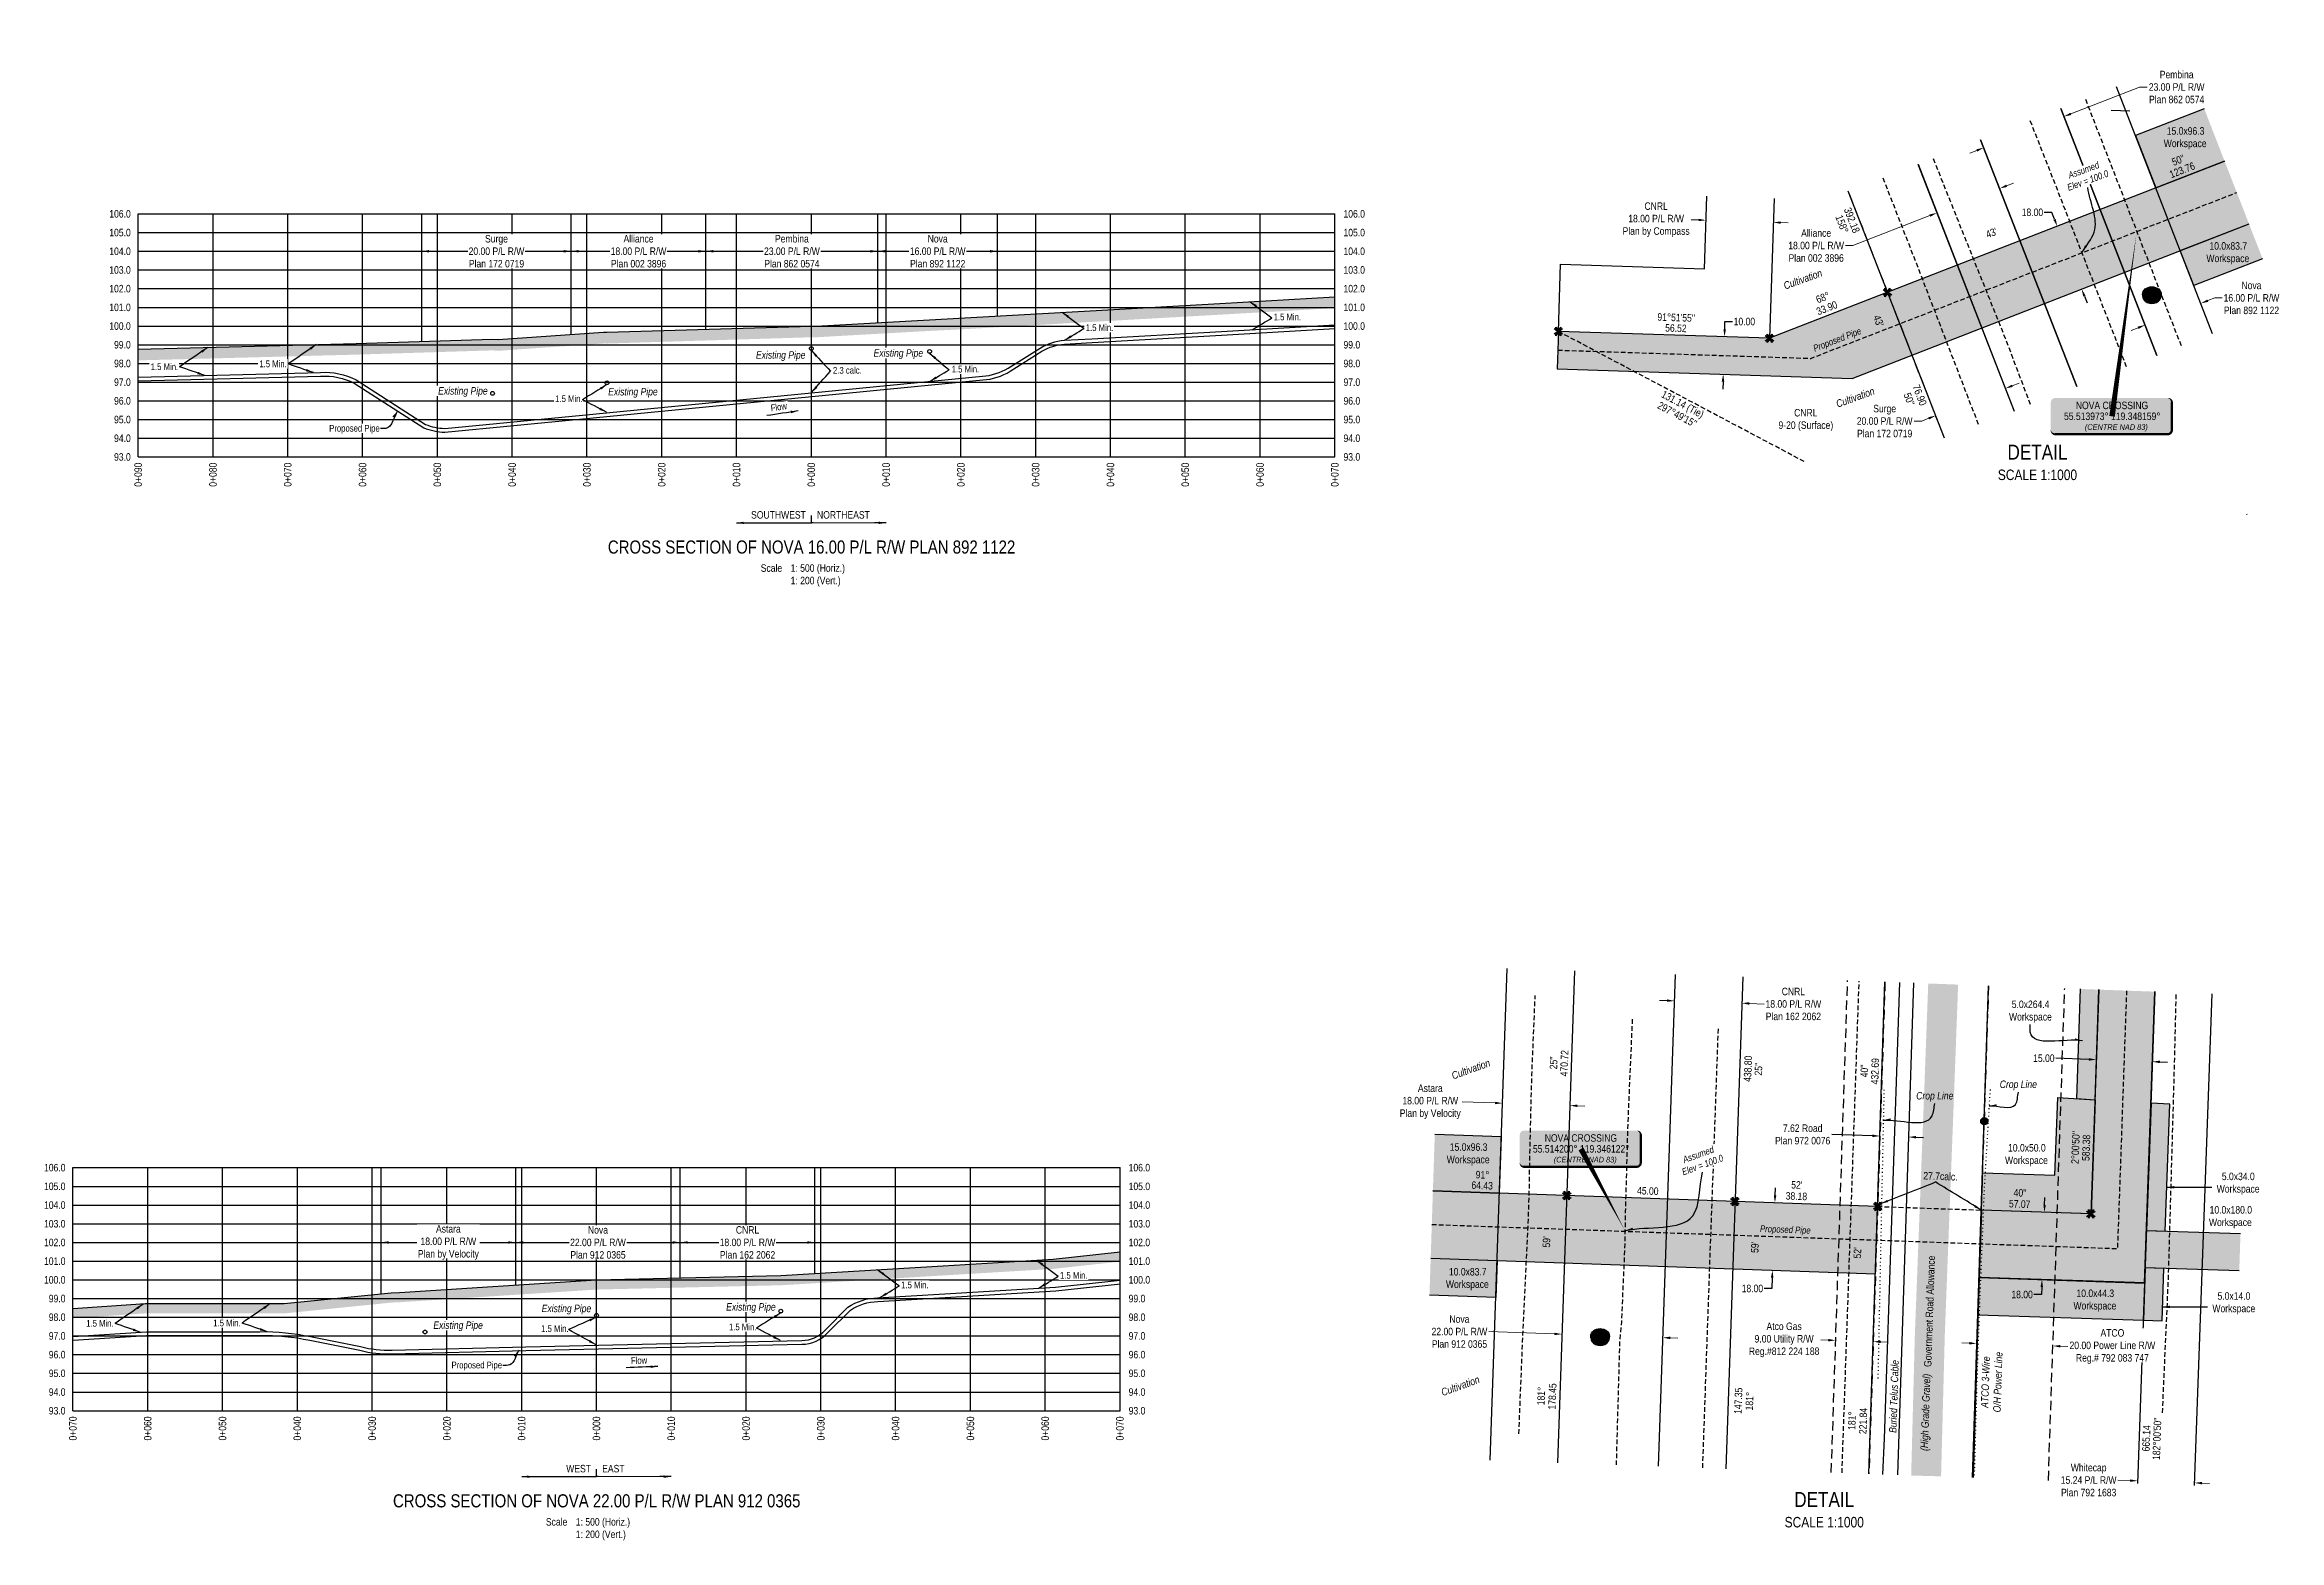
# Model space of a CAD drawing. Extents: x 348563 to 356787, y 6145683 to 6156014.
# Drawn here: x 349195 to 352182, y 6145683 to 6147682 of the extents above; entities that cross this region are included whole.
import ezdxf
from ezdxf.enums import TextEntityAlignment as Align

# ---------------------------------------------------------------- set-up
doc = ezdxf.new("R2010")
doc.units = 0
doc.header["$LTSCALE"] = 5
doc.header["$PDMODE"] = 34
doc.header["$PDSIZE"] = 0.03
for name, pattern in [('foc-ACCESSROAD', [3.75, 2.5, -1.25]), ('foc-FLOWLINE', [3.75, 2.5, -1.25]), ('foc-TIELINE', [1.875, 1.25, -0.625]), ('foc-TOPO', [1, 0.2, -0.8]), ('POWERLINE5', [7.8, 2.4, -0.6, 0.6, -0.6, 0.6, -0.6, 2.4]), ('UG_PIPE', [1.875, 1.25, -0.625])]:
    doc.linetypes.add(name, pattern=pattern)
doc.layers.get('Defpoints').update_dxf_attribs({"color": 9})
for name, color, linetype in [('AS-PIPE-UG', 44, 'UG_PIPE'), ('AS-POWER', 104, 'foc-POWER'), ('AS-POWER-EXISTING', 72, 'POWERLINE5'), ('AS-ROADS', 254, 'Continuous'), ('AS-TELEPHONE-T', 224, 'Continuous'), ('AS-TELUS', 224, 'foc-TEL'), ('C-RW', 13, 'Continuous'), ('C-WS', 13, 'foc-ACCESSROAD'), ('CG-NOTES', 7, 'Continuous'), ('DETAIL-T', 7, 'Continuous'), ('F-EZE', 190, 'foc-FLOWLINE'), ('F-RW', 190, 'Continuous'), ('L-BD', 7, 'Continuous'), ('L-DETAIL-T', 3, 'Continuous'), ('L-MON', 1, 'Continuous'), ('L-ROAD-T', 7, 'Continuous'), ('L-SEC', 7, 'Continuous'), ('L-TIE', 7, 'foc-TIELINE'), ('L-TITLEDB', 4, 'Continuous'), ('L-TITLEDB-T', 4, 'Continuous'), ('P-CROSSINGS', 250, 'Continuous'), ('P-CROSSINGS-GRID', 8, 'Continuous'), ('P-CROSSINGS-GROUND', 48, 'foc-TOPO'), ('P-CROSSINGS-LINE', 3, 'Continuous'), ('P-PROPOSED', 10, 'Continuous'), ('P-PROPOSED-H', 21, 'Continuous'), ('P-TEMP-BLUE', 146, 'Continuous'), ('P-TEMP-BLUE-T', 146, 'Continuous'), ('P-TEMP-BLUE2', 146, 'Continuous'), ('P-TXT', 4, 'Continuous'), ('S-T7', 7, 'Continuous'), ('T-GENERAL', 48, 'foc-TOPO')]:
    doc.layers.add(name, color=color, linetype=linetype)
for name, color, linetype, lineweight in [('C-RW-T', 13, 'Continuous', 9), ('C-WS-T', 13, 'Continuous', 9), ('F-EZE-T', 190, 'Continuous', 9), ('F-RW-T', 190, 'Continuous', 9), ('T-TEXT', 48, 'Continuous', 18)]:
    doc.layers.add(name, color=color, linetype=linetype, lineweight=lineweight)
doc.layers.add('P-TEMP-BLUE-H', color=7, linetype='Continuous', true_color=0x99e6ff)
doc.styles.add('140', font='ARIALN.TTF', dxfattribs={"height": 15})
doc.styles.add('175L', font='ARIALN.TTF', dxfattribs={"height": 20})
doc.styles.add('80', font='ARIALN.TTF', dxfattribs={"height": 10})
doc.styles.add('80CG', font='ARIALN.TTF', dxfattribs={"height": 10})
doc.styles.add('80L', font='ARIALN.TTF', dxfattribs={"height": 10})
doc.styles.add('80LS', font='ARIALNI.TTF', dxfattribs={"height": 10})
doc.styles.add('Crossing', font='ARIALN.TTF', dxfattribs={"height": 10})
doc.styles.add('foc-LtypeFont', font='ARIALN.TTF', dxfattribs={"height": 7.35})
doc.linetypes.add('foc-POWER', pattern='A,6,-1,["P",foc-LtypeFont,S=0.2,R=0,X=-0.625,Y=-0.75],-1.24,4', length=12.24)
doc.linetypes.add('foc-POWER-NOLINE', pattern='A,0,-4,["P",foc-LtypeFont,S=0.2,R=0,X=-0.625,Y=-0.75],-8.24', length=12.24)
doc.linetypes.add('foc-TEL', pattern='A,2,-1,["T",foc-LtypeFont,S=0.2,R=0,X=-0.425,Y=-0.75],-1.24,8', length=12.24)
doc.dimstyles.new('Compass 5 000', dxfattribs={"dimscale": 5, "dimtxt": 9, "dimasz": 2, "dimexe": 0.2, "dimexo": 0.0625, "dimgap": 0.5, "dimtad": 0, "dimtih": 1, "dimtoh": 1, "dimzin": 0, "dimdsep": 46, "dimtxsty": '80CG', "dimcen": 0.1, "dimse1": 1, "dimse2": 1, "dimclrd": 256, "dimclrt": 256, "dimaunit": 1, "dimadec": 4, "dimazin": 0, "dimtfac": 0.06, "dimtofl": 0, "dimtmove": 0, "dimatfit": 1, "dimfxl": 0.2, "dimtolj": 1, "dimtzin": 0, "dimlwd": -1, "dimarcsym": 0})

msp = doc.modelspace()

# ---------------------------------------------------------------- texts
at = {"style": '80'}
for s, p in [('0+090', (349320.023, 6147123.018)), ('0+080', (349419.997, 6147123.018)), ('0+070', (349519.971, 6147123.018)), ('0+060', (349619.946, 6147123.018)), ('0+050', (349719.92, 6147123.018)), ('0+040', (349819.894, 6147123.018)), ('0+030', (349919.869, 6147123.018)), ('0+020', (350019.843, 6147123.018)), ('0+010', (350119.817, 6147123.018)), ('0+000', (350219.792, 6147123.018)), ('0+010', (350319.766, 6147123.018)), ('0+020', (350419.74, 6147123.018)), ('0+030', (350519.715, 6147123.018)), ('0+040', (350619.689, 6147123.018)), ('0+050', (350719.663, 6147123.018)), ('0+060', (350819.638, 6147123.018)), ('0+070', (350919.612, 6147123.018)), ('0+070', (349232.79, 6145848.074)), ('0+060', (349332.764, 6145848.074)), ('0+050', (349432.738, 6145848.074)), ('0+040', (349532.713, 6145848.074)), ('0+030', (349632.687, 6145848.074)), ('0+020', (349732.661, 6145848.074)), ('0+010', (349832.636, 6145848.074)), ('0+000', (349932.61, 6145848.074)), ('0+010', (350032.584, 6145848.074)), ('0+020', (350132.559, 6145848.074)), ('0+030', (350232.533, 6145848.074)), ('0+040', (350332.507, 6145848.074)), ('0+050', (350432.482, 6145848.074)), ('0+060', (350532.456, 6145848.074)), ('0+070', (350632.43, 6145848.074))]:
    msp.add_text(s, height=9.9974, rotation=90, dxfattribs=at).set_placement(p, align=Align.MIDDLE_RIGHT)
at = {"layer": 'AS-POWER', "insert": (351782.87, 6145853.784), "char_height": 9.99743, "attachment_point": 1, "rotation": 88.115307, "style": '80L'}
msp.add_mtext_dynamic_manual_height_columns('\\pi6.083;{\\fArial Narrow|b0|i1|c0|p34;ATCO 3-Wire \\P\\pi0.54551;O/H Power Line}', width=80.59312, gutter_width=49.95, heights=[0], dxfattribs=at)
at = {"layer": 'AS-TELEPHONE-T', "insert": (351660.303, 6145826.008), "char_height": 9.99741, "attachment_point": 1, "rotation": 88.119677, "style": '80L'}
msp.add_mtext_dynamic_manual_height_columns('\\pi0.32342;{\\fArial Narrow|b0|i1|c0|p34;Buried Telus Cable}', width=97.25889, gutter_width=49.999, heights=[0], dxfattribs=at)
at = {"layer": 'DETAIL-T', "char_height": 9.99743, "attachment_point": 1, "style": '80L'}
for insert in [(350152.24, 6146987.13), (349865.059, 6145712.186)]:
    msp.add_mtext_dynamic_manual_height_columns('Scale^I1: 500 (Horiz.)\\P^I1: 200 (Vert.)', width=217.1051, gutter_width=45, heights=[0], dxfattribs=dict(at, insert=insert))
at = {"layer": 'DETAIL-T', "color": 3, "insert": (351573.817, 6145723.302), "char_height": 19.97128, "width": 190.03582, "attachment_point": 5, "style": '80CG', "bg_fill": 3, "box_fill_scale": 1.15, "bg_fill_color": 256, "bg_fill_true_color": 256, "bg_fill_transparency": 0}
msp.add_mtext('DETAIL\\P{\\H0.7x;SCALE 1:1000}', dxfattribs=at)
at = {"layer": 'L-BD', "style": '80L'}
for s, height, rotation, p in [("50''", 9.9974, 21.2692, (352047.059, 6147527.408)), ('123.76', 9.9974, 21.2692, (352052.227, 6147514.132)), ('158°', 9.9974, 291.2692, (351597.617, 6147441.947)), ('392.18', 9.9974, 291.2692, (351610.893, 6147447.115)), ("43'", 9.9974, 21.2692, (351797.369, 6147430.212)), ('68°', 9.9974, 21.2692, (351571.897, 6147343.785)), ('33.90', 9.9974, 21.2692, (351577.337, 6147329.81)), ("91°51'55''", 9.9974, 358.1344, (351375.996, 6147317.071)), ('56.52', 9.9974, 358.1344, (351375.532, 6147302.832)), ("43'", 9.9974, 291.2692, (351646.414, 6147312.629)), ('131.14 (Tie)', 9.99743, 332.1074, (351384.025, 6147200.032)), ("50''", 9.9974, 291.2692, (351687.403, 6147207.891)), ('76.90', 9.9974, 291.2692, (351701.378, 6147213.331)), ("297°49'15''", 9.99743, 332.1074, (351377.361, 6147187.441)), ("25''", 9.9974, 88.0099, (351212.08, 6146320.727)), ('470.72', 9.9974, 88.0099, (351226.318, 6146320.233)), ('438.80', 9.9974, 88.0099, (351471.725, 6146312.844)), ("25''", 9.9974, 88.0099, (351485.963, 6146312.349)), ("40''", 9.9974, 88.122, (351627.385, 6146309.988)), ('432.69', 9.9974, 88.122, (351641.624, 6146309.521)), ("2°00'50''", 9.9974, 87.9866, (351909.676, 6146207.628)), ('583.38', 9.9974, 87.9866, (351923.913, 6146207.127)), ('64.43', 9.9974, 357.9866, (351116.582, 6146156.864)), ('91°', 9.9974, 357.9866, (351117.083, 6146171.102)), ("52'", 9.9974, 357.9866, (351537.166, 6146157.584)), ('27.7calc.', 9.9974, 357.9866, (351729.177, 6146169.348)), ('45.00', 9.9974, 357.9866, (351337.977, 6146149.581)), ('38.18', 9.9974, 357.9866, (351536.64, 6146142.597)), ('57.07', 9.9974, 357.9866, (351835.087, 6146132.106)), ("40''", 9.9974, 357.9866, (351835.614, 6146147.093)), ("59'", 9.9974, 88.0099, (351202.513, 6146081.374)), ("59'", 9.9974, 88.0099, (351481.072, 6146074.156)), ("52'", 9.9974, 88.122, (351618.156, 6146066.65)), ('178.45', 9.9974, 88.0099, (351210.343, 6145874.872)), ('181°', 9.9974, 88.0099, (351195.356, 6145875.393)), ('147.35', 9.9974, 88.0099, (351458.904, 6145869.049)), ('181°', 9.9974, 88.0099, (351473.891, 6145868.528)), ('181°', 9.9974, 88.122, (351610.805, 6145842.468)), ('221.84', 9.9974, 88.122, (351625.793, 6145841.977)), ('665.14', 9.9974, 87.9866, (352004.296, 6145818.802)), ("182°00'50''", 9.99743, 87.9866, (352018.533, 6145818.302))]:
    msp.add_text(s, height=height, rotation=rotation, dxfattribs=at).set_placement(p, align=Align.MIDDLE)
at = {"layer": 'L-DETAIL-T', "char_height": 17.49551, "attachment_point": 2, "rotation": 0, "style": '140'}
for s, insert, width in [('CROSS SECTION OF NOVA 16.00 P/L R/W PLAN 892 1122', (350220.159, 6147018.996), 921.80404), ('CROSS SECTION OF NOVA 22.00 P/L R/W PLAN 912 0365', (349932.977, 6145744.051), 634.07546)]:
    msp.add_mtext(s, dxfattribs=dict(at, insert=insert, width=width))
at = {"layer": 'L-ROAD-T', "style": '80L'}
msp.add_text('Government Road Allowance', height=9.9948, rotation=88.113972, dxfattribs=at).set_placement((351714.452, 6145988.668), align=Align.MIDDLE_CENTER)
at = {"layer": 'P-TEMP-BLUE-T', "char_height": 9.99484, "attachment_point": 1, "style": '80L'}
for s, insert in [('\\pi4.6036;15.0x96.3\\P\\pi0.56063;Workspace', (352027.051, 6147571.437)), ('\\pi4.6036;10.0x83.7\\P\\pi0.56063;Workspace', (352084.119, 6147417.745)), ('\\pi4.2286;5.0x264.4\\P\\pi0.56063;Workspace', (351820.278, 6146403.979)), ('\\pi4.6138;10.0x50.0\\P\\pi0.56063;Workspace', (351814.922, 6146212.189)), ('\\pi7.4125;5.0x34.0\\P\\pi0.56063;Workspace', (352097.891, 6146173.996)), ('\\pi1.4299;10.0x180.0\\P\\pi0.56063;Workspace', (352087.54, 6146129.238)), ('\\pi4.6036;10.0x83.7\\P\\pi0.56063;Workspace', (351067.571, 6146046.514)), ('\\pi7.4125;5.0x14.0\\P\\pi0.56063;Workspace', (352092.113, 6146014.08))]:
    msp.add_mtext_dynamic_manual_height_columns(s, width=57.73597, gutter_width=50, heights=[0], dxfattribs=dict(at, insert=insert))
at = {"layer": 'S-T7', "style": '80'}
for s, p in [('106.0', (349310.112, 6147455.601)), ('105.0', (349310.112, 6147430.607)), ('104.0', (349310.112, 6147405.613)), ('103.0', (349310.112, 6147380.62)), ('102.0', (349310.112, 6147355.626)), ('101.0', (349310.112, 6147330.633)), ('100.0', (349310.112, 6147305.639)), ('99.0', (349310.112, 6147280.646)), ('98.0', (349310.112, 6147255.652)), ('97.0', (349310.112, 6147230.658)), ('96.0', (349310.112, 6147205.665)), ('95.0', (349310.112, 6147180.671)), ('94.0', (349310.112, 6147155.678)), ('93.0', (349310.112, 6147130.684)), ('106.0', (349222.879, 6146180.656)), ('105.0', (349222.879, 6146155.663)), ('104.0', (349222.879, 6146130.669)), ('103.0', (349222.879, 6146105.676)), ('102.0', (349222.879, 6146080.682)), ('101.0', (349222.879, 6146055.688)), ('100.0', (349222.879, 6146030.695)), ('99.0', (349222.879, 6146005.701)), ('98.0', (349222.879, 6145980.708)), ('97.0', (349222.879, 6145955.714)), ('96.0', (349222.879, 6145930.72)), ('95.0', (349222.879, 6145905.727)), ('94.0', (349222.879, 6145880.733)), ('93.0', (349222.879, 6145855.74))]:
    msp.add_text(s, height=9.9974, dxfattribs=at).set_placement(p, align=Align.MIDDLE_RIGHT)
for s, p in [('106.0', (350931.227, 6147455.601)), ('105.0', (350931.227, 6147430.607)), ('104.0', (350931.227, 6147405.613)), ('103.0', (350931.227, 6147380.62)), ('102.0', (350931.227, 6147355.626)), ('101.0', (350931.227, 6147330.633)), ('100.0', (350931.227, 6147305.639)), ('99.0', (350931.227, 6147280.646)), ('98.0', (350931.227, 6147255.652)), ('97.0', (350931.227, 6147230.658)), ('96.0', (350931.227, 6147205.665)), ('95.0', (350931.227, 6147180.671)), ('94.0', (350931.227, 6147155.678)), ('93.0', (350931.227, 6147130.684)), ('106.0', (350644.045, 6146180.656)), ('105.0', (350644.045, 6146155.663)), ('104.0', (350644.045, 6146130.669)), ('103.0', (350644.045, 6146105.676)), ('102.0', (350644.045, 6146080.682)), ('101.0', (350644.045, 6146055.688)), ('99.0', (350644.045, 6146005.701)), ('100.0', (350644.045, 6146030.695)), ('98.0', (350644.045, 6145980.708)), ('97.0', (350644.045, 6145955.714)), ('96.0', (350644.045, 6145930.72)), ('95.0', (350644.045, 6145905.727)), ('94.0', (350644.045, 6145880.733)), ('93.0', (350644.045, 6145855.74))]:
    msp.add_text(s, height=9.9974, dxfattribs=at).set_placement(p, align=Align.MIDDLE_LEFT)
at = {"layer": 'T-TEXT', "style": '80LS'}
for s, height, rotation, p in [('Cultivation', 9.99496, 20, (351545.177, 6147368.181)), ('Cultivation', 9.99496, 20, (351087.386, 6145889.054)), ('(High Grade Gravel)', 9.9948, 88.113972, (351709.089, 6145853.586))]:
    msp.add_text(s, height=height, rotation=rotation, dxfattribs=at).set_placement(p, align=Align.MIDDLE_CENTER)
at = {"layer": 'T-TEXT', "char_height": 8.99769, "attachment_point": 1, "style": '80L'}
for insert, rotation in [((351550.519, 6147276.664), 21.269224), ((351480.218, 6146103.959), 357.986641)]:
    msp.add_mtext_dynamic_manual_height_columns('\\pi7.9587;{\\fArial Narrow|b0|i1|c0|p34;Proposed Pipe}', width=82.78026, gutter_width=45, heights=[0], dxfattribs=dict(at, insert=insert, rotation=rotation))
at = {"layer": 'T-TEXT', "char_height": 9.9974, "width": 49.46657, "attachment_point": 2, "style": '80LS'}
for insert in [(351721.611, 6146281.797), (351833.286, 6146297.071)]:
    msp.add_mtext('Crop Line', dxfattribs=dict(at, insert=insert))

# ---------------------------------------------------------------- blocks, each defined once
blk = doc.blocks.new('*D647')
at = {"layer": 'Defpoints', "color": 0, "transparency": 16777216}
for p in [(350308.9, 6147409.9), (350468.8, 6147409.9), (350468.8, 6147405.6)]:
    blk.add_point(p, dxfattribs=at)
at = {"layer": 'F-RW-T', "transparency": 16777216}
for p, q in [((350318.9, 6147405.6), (350349.7, 6147405.6)), ((350458.8, 6147405.6), (350427.9, 6147405.6))]:
    blk.add_line(p, q, dxfattribs=at)
for points in [[(350318.9, 6147407.3), (350318.9, 6147403.9), (350308.9, 6147405.6)], [(350458.8, 6147407.3), (350458.8, 6147403.9), (350468.8, 6147405.6)]]:
    blk.add_solid(points, dxfattribs=at)
at = {"layer": 'F-RW-T', "transparency": 16777216, "insert": (350388.8, 6147405.6), "char_height": 10, "attachment_point": 5, "style": '80CG', "bg_fill": 3, "box_fill_scale": 1.1, "bg_fill_color": 256, "bg_fill_true_color": 13158600, "bg_fill_transparency": 0}
blk.add_mtext('\\A1;Nova\\P16.00 P/L R/W\\PPlan 892 1122', dxfattribs=at)
blk = doc.blocks.new('*D648')
at = {"layer": 'Defpoints', "color": 0, "transparency": 16777216}
for p in [(350078.9, 6147405.6), (350308.9, 6147405.6), (350308.9, 6147405.6)]:
    blk.add_point(p, dxfattribs=at)
at = {"layer": 'F-RW-T', "transparency": 16777216}
for p, q in [((350088.9, 6147405.6), (350154.3, 6147405.6)), ((350298.9, 6147405.6), (350233.4, 6147405.6))]:
    blk.add_line(p, q, dxfattribs=at)
for points in [[(350088.9, 6147407.3), (350088.9, 6147403.9), (350078.9, 6147405.6)], [(350298.9, 6147407.3), (350298.9, 6147403.9), (350308.9, 6147405.6)]]:
    blk.add_solid(points, dxfattribs=at)
at = {"layer": 'F-RW-T', "transparency": 16777216, "insert": (350193.9, 6147405.6), "char_height": 10, "attachment_point": 5, "style": '80CG', "bg_fill": 3, "box_fill_scale": 1.1, "bg_fill_color": 256, "bg_fill_true_color": 13158600, "bg_fill_transparency": 0}
blk.add_mtext('\\A1;Pembina\\P23.00 P/L R/W\\PPlan 862 0574', dxfattribs=at)
blk = doc.blocks.new('*D649')
at = {"layer": 'Defpoints', "color": 0, "transparency": 16777216}
for p in [(349899, 6147405.6), (350078.9, 6147405.6), (350078.9, 6147405.6)]:
    blk.add_point(p, dxfattribs=at)
at = {"layer": 'F-RW-T', "transparency": 16777216}
for p, q in [((349909, 6147405.6), (349949.9, 6147405.6)), ((350068.9, 6147405.6), (350028, 6147405.6))]:
    blk.add_line(p, q, dxfattribs=at)
for points in [[(349909, 6147407.3), (349909, 6147403.9), (349899, 6147405.6)], [(350068.9, 6147407.3), (350068.9, 6147403.9), (350078.9, 6147405.6)]]:
    blk.add_solid(points, dxfattribs=at)
at = {"layer": 'F-RW-T', "transparency": 16777216, "insert": (349988.9, 6147405.6), "char_height": 10, "attachment_point": 5, "style": '80CG', "bg_fill": 3, "box_fill_scale": 1.1, "bg_fill_color": 256, "bg_fill_true_color": 13158600, "bg_fill_transparency": 0}
blk.add_mtext('\\A1;Alliance\\P18.00 P/L R/W\\PPlan 002 3896', dxfattribs=at)
blk = doc.blocks.new('*D666')
at = {"layer": 'C-RW-T', "transparency": 16777216}
for p, q in [((351405.9, 6147447.4), (351395.9, 6147447.8)), ((351515.7, 6147443.9), (351525.7, 6147443.5))]:
    blk.add_line(p, q, dxfattribs=at)
for points in [[(351405.9, 6147449.1), (351405.8, 6147445.8), (351415.8, 6147447.1)], [(351515.8, 6147445.5), (351515.7, 6147442.2), (351505.8, 6147444.2)]]:
    blk.add_solid(points, dxfattribs=at)
at = {"layer": 'Defpoints', "color": 0, "transparency": 16777216}
for p in [(351415.8, 6147447.1), (351416, 6147450.8), (351505.9, 6147447.9)]:
    blk.add_point(p, dxfattribs=at)
at = {"layer": 'C-RW-T', "transparency": 16777216, "insert": (351349.1, 6147447.8), "char_height": 10, "attachment_point": 5, "style": '80CG'}
blk.add_mtext('\\A1;CNRL\\P18.00 P/L R/W\\PPlan by Compass', dxfattribs=at)
blk = doc.blocks.new('*D667')
at = {"layer": 'Defpoints', "color": 0, "transparency": 16777216}
for p in [(351722.8, 6147185.9), (351911, 6146977.8), (351817.9, 6146941.6)]:
    blk.add_point(p, dxfattribs=at)
at = {"layer": 'F-RW-T', "transparency": 16777216}
for p, q in [((351825.2, 6147225.8), (351834.6, 6147229.4)), ((351704.1, 6147178.6), (351694.1, 6147178.6)), ((351713.5, 6147182.3), (351704.1, 6147178.6))]:
    blk.add_line(p, q, dxfattribs=at)
for points in [[(351824.6, 6147227.3), (351825.8, 6147224.2), (351815.9, 6147222.2)], [(351712.9, 6147183.8), (351714.1, 6147180.7), (351722.8, 6147185.9)]]:
    blk.add_solid(points, dxfattribs=at)
at = {"layer": 'F-RW-T', "transparency": 16777216, "insert": (351654.6, 6147178.6), "char_height": 10, "attachment_point": 5, "style": '80CG'}
blk.add_mtext('\\A1;Surge\\P20.00 P/L R/W\\PPlan 172 0719', dxfattribs=at)
blk = doc.blocks.new('*D668')
at = {"layer": 'Defpoints', "color": 0, "transparency": 16777216}
for p in [(351808.2, 6147489.5), (351948.5, 6147129.2), (351864.7, 6147096.6)]:
    blk.add_point(p, dxfattribs=at)
at = {"layer": 'F-RW-T', "transparency": 16777216}
for p, q in [((351817.6, 6147493.2), (351826.9, 6147496.8)), ((351715.1, 6147453.3), (351612.1, 6147413.2)), ((351612.1, 6147413.2), (351602.1, 6147413.2))]:
    blk.add_line(p, q, dxfattribs=at)
for points in [[(351817, 6147494.7), (351818.2, 6147491.6), (351808.2, 6147489.5)], [(351714.5, 6147454.8), (351715.7, 6147451.7), (351724.4, 6147456.9)]]:
    blk.add_solid(points, dxfattribs=at)
at = {"layer": 'F-RW-T', "transparency": 16777216, "insert": (351563, 6147413.2), "char_height": 10, "attachment_point": 5, "style": '80CG'}
blk.add_mtext('\\A1;Alliance\\P18.00 P/L R/W\\PPlan 002 3896', dxfattribs=at)
blk = doc.blocks.new('*D669')
at = {"layer": 'Defpoints', "color": 0, "transparency": 16777216}
for p in [(351894.2, 6147585.7), (352059.1, 6147162), (351952, 6147120.3)]:
    blk.add_point(p, dxfattribs=at)
at = {"layer": 'F-RW-T', "transparency": 16777216}
for p, q in [((351903.5, 6147589.3), (351995.4, 6147625.1)), ((351995.4, 6147625.1), (352005.4, 6147625.1)), ((351777.7, 6147540.3), (351768.4, 6147536.7))]:
    blk.add_line(p, q, dxfattribs=at)
for points in [[(351902.9, 6147590.8), (351904.1, 6147587.7), (351894.2, 6147585.7)], [(351777.1, 6147541.9), (351778.3, 6147538.8), (351787.1, 6147544)]]:
    blk.add_solid(points, dxfattribs=at)
at = {"layer": 'F-RW-T', "transparency": 16777216, "insert": (352044.9, 6147625.1), "char_height": 10, "attachment_point": 5, "style": '80CG'}
blk.add_mtext('\\A1;Pembina\\P23.00 P/L R/W\\PPlan 862 0574', dxfattribs=at)
blk = doc.blocks.new('*D670')
at = {"layer": 'Defpoints', "color": 0, "transparency": 16777216}
for p in [(352077.2, 6147335.9), (352112, 6147246.5), (352037.5, 6147217.5)]:
    blk.add_point(p, dxfattribs=at)
at = {"layer": 'F-RW-T', "transparency": 16777216}
for p, q in [((352086.5, 6147339.6), (352095.8, 6147343.2)), ((352095.8, 6147343.2), (352105.8, 6147343.2)), ((351993.4, 6147303.3), (351984, 6147299.7))]:
    blk.add_line(p, q, dxfattribs=at)
for points in [[(352085.9, 6147341.1), (352087.1, 6147338), (352077.2, 6147335.9)], [(351992.8, 6147304.9), (351994, 6147301.8), (352002.7, 6147306.9)]]:
    blk.add_solid(points, dxfattribs=at)
at = {"layer": 'F-RW-T', "transparency": 16777216, "insert": (352144.9, 6147343.2), "char_height": 10, "attachment_point": 5, "style": '80CG'}
blk.add_mtext('\\A1;Nova\\P16.00 P/L R/W\\PPlan 892 1122', dxfattribs=at)
blk = doc.blocks.new('TEMP')
h = blk.add_hatch(color=255)
h.dxf.hatch_style = 1
h.paths.add_polyline_path([(0, 0.25), (-0.67, 1.15), (-0.67, 0.67), (-1.15, 0.67), (-0.25, 0), (-1.15, -0.67), (-0.67, -0.67), (-0.67, -1.15), (0, -0.25), (0.67, -1.15), (0.67, -0.67), (1.15, -0.67), (0.25, 0), (1.15, 0.67), (0.67, 0.67), (0.67, 1.15)])
h.paths.add_polyline_path([(0.57, 0.85), (0.57, 0.57), (0.85, 0.57), (0.08, 0), (0.85, -0.57), (0.57, -0.57), (0.57, -0.85), (0, -0.08), (-0.57, -0.85), (-0.57, -0.57), (-0.85, -0.57), (-0.08, 0), (-0.85, 0.57), (-0.57, 0.57), (-0.57, 0.85), (0, 0.08)], flags=16)
h = blk.add_hatch(color=1)
h.dxf.hatch_style = 1
h.paths.add_polyline_path([(0, 0.08), (-0.57, 0.85), (-0.57, 0.57), (-0.85, 0.57), (-0.08, 0), (-0.85, -0.57), (-0.57, -0.57), (-0.57, -0.85), (0, -0.08), (0.57, -0.85), (0.57, -0.57), (0.85, -0.57), (0.08, 0), (0.85, 0.57), (0.57, 0.57), (0.57, 0.85)])
at = {"color": 1}
for p, q in [((-0.08, 0), (0.08, 0)), ((0, 0.08), (0, -0.08))]:
    blk.add_line(p, q, dxfattribs=at)
at = {"color": 255, "flags": 128}
blk.add_lwpolyline([(-0.25, 0), (-1.15, 0.67), (-0.67, 0.67), (-0.67, 1.15), (0, 0.25), (0.67, 1.15), (0.67, 0.67), (1.15, 0.67), (0.25, 0), (1.15, -0.67), (0.67, -0.67), (0.67, -1.15), (0, -0.25), (-0.67, -1.15), (-0.67, -0.67), (-1.15, -0.67)], close=True, dxfattribs=at)
at = {"color": 1, "flags": 128}
blk.add_lwpolyline([(-0.08, 0), (-0.85, 0.57), (-0.57, 0.57), (-0.57, 0.85), (0, 0.08), (0.57, 0.85), (0.57, 0.57), (0.85, 0.57), (0.08, 0), (0.85, -0.57), (0.57, -0.57), (0.57, -0.85), (0, -0.08), (-0.57, -0.85), (-0.57, -0.57), (-0.85, -0.57)], close=True, dxfattribs=at)
blk = doc.blocks.new('*D664')
at = {"layer": 'Defpoints', "color": 0, "transparency": 16777216}
for p in [(351437.2, 6147291.3), (351440.5, 6147291.2), (351435.6, 6147241.4)]:
    blk.add_point(p, dxfattribs=at)
at = {"layer": 'P-TXT', "transparency": 16777216}
for p, q in [((351440.8, 6147301.2), (351441.1, 6147311.6)), ((351441.1, 6147311.6), (351451.1, 6147311.6)), ((351438.5, 6147231.3), (351438.2, 6147221.3))]:
    blk.add_line(p, q, dxfattribs=at)
for points in [[(351439.1, 6147301.3), (351442.4, 6147301.2), (351440.5, 6147291.2)], [(351436.8, 6147231.3), (351440.2, 6147231.2), (351438.8, 6147241.3)]]:
    blk.add_solid(points, dxfattribs=at)
at = {"layer": 'P-TXT', "transparency": 16777216, "insert": (351467.1, 6147311.6), "char_height": 10, "attachment_point": 5, "style": '80CG'}
blk.add_mtext('\\A1;10.00', dxfattribs=at)
blk = doc.blocks.new('*D665')
at = {"layer": 'Defpoints', "color": 0, "transparency": 16777216}
for p in [(352105.4, 6147524.6), (352138, 6147440.8), (351917.9, 6147355.1)]:
    blk.add_point(p, dxfattribs=at)
at = {"layer": 'P-TXT', "transparency": 16777216}
for p, q in [((351878, 6147457.6), (351868, 6147457.6)), ((351881.7, 6147448.3), (351878, 6147457.6)), ((351921.5, 6147345.8), (351925.2, 6147336.5))]:
    blk.add_line(p, q, dxfattribs=at)
for points in [[(351883.2, 6147448.9), (351880.1, 6147447.7), (351885.3, 6147439)], [(351923.1, 6147346.4), (351920, 6147345.2), (351917.9, 6147355.1)]]:
    blk.add_solid(points, dxfattribs=at)
at = {"layer": 'P-TXT', "transparency": 16777216, "insert": (351852.1, 6147457.6), "char_height": 10, "attachment_point": 5, "style": '80CG'}
blk.add_mtext('\\A1;18.00', dxfattribs=at)
blk = doc.blocks.new('xing2')
h = blk.add_hatch(color=50)
h.dxf.hatch_style = 1
edge = h.paths.add_edge_path()
edge.add_ellipse((0, 0), major_axis=(-12.5, 0), ratio=0.816297, start_angle=0, end_angle=360)
h = blk.add_hatch(color=250)
h.dxf.hatch_style = 1
edge = h.paths.add_edge_path()
edge.add_ellipse((0, -2), major_axis=(-12.5, 0), ratio=0.816297, start_angle=0, end_angle=180)
edge.add_line((12.5, -2), (12.5, 0))
edge.add_ellipse((0, 0), major_axis=(-12.5, 0), ratio=0.816297, start_angle=0, end_angle=180, ccw=False)
edge.add_line((-12.5, 0), (-12.5, -2))
at = {"color": 250}
blk.add_ellipse((0, 0), major_axis=(-12.5, 0), ratio=0.816297, dxfattribs=at)
blk.add_ellipse((0, -2), major_axis=(-12.5, 0), ratio=0.816297, start_param=0, end_param=3.141593, dxfattribs=at)
at = {"color": 250, "style": 'Crossing'}
blk.add_attdef('CROSSING', text='', height=9, dxfattribs=at).set_placement((0.1, 0), align=Align.MIDDLE_CENTER)
at = {"color": 250, "style": 'Crossing', "flags": 1}
for tag, p in [('DESCRIPTION', (0.1, -25.8)), ('OWNER', (0.1, -12.5)), ('LOCATION', (0.1, -39.3)), ('DWG_REF', (0.1, -52.8))]:
    blk.add_attdef(tag, text='', height=9, dxfattribs=at).set_placement(p, align=Align.MIDDLE_CENTER)
blk = doc.blocks.new('*U673')
h = blk.add_hatch(color=255)
edge = h.paths.add_edge_path()
edge.add_line((-76, -24), (74, -24))
edge.add_arc((74, -18), 6, 270, 360)
edge.add_line((80, -18), (80, 18.5))
edge.add_arc((74, 18.5), 6, 0, 90)
edge.add_line((74, 24.5), (-76, 24.5))
edge.add_arc((-76, 18.5), 6, 90, 180)
edge.add_line((-82, 18.5), (-82, -18))
edge.add_arc((-76, -18), 6, 180, 270)
at = {"color": 14, "flags": 128}
blk.add_lwpolyline([(32.6, 244.8, 0, 7.5, 0), (0, 0, 0, 0, 0)], format="xyseb", dxfattribs=at)
blk.add_lwpolyline([(-76, -24, 3, 3, 0), (74, -24, 3, 3, 0.414214), (80, -18, 3, 3, 0), (80, 18.5, 3, 0, 0.414214), (74, 24.5, 0, 0, 0), (-76, 24.5, 0, 0, 0.414214), (-82, 18.5, 0, 0, 0), (-82, -18, 0, 3, 0.414214)], format="xyseb", close=True, dxfattribs=at)
at = {"color": 14, "insert": (-36.8, -10.6), "char_height": 7.5, "attachment_point": 1, "style": '80L'}
blk.add_mtext_dynamic_manual_height_columns('\\pi0.40073;{\\fArial Narrow|b0|i1|c0|p34;(CENTRE NAD 83)}', width=73.075, gutter_width=45, heights=[0], dxfattribs=at)
at = {"color": 14, "style": '80'}
for p in [(-64.1, -4.1), (-36, 9.6)]:
    blk.add_attdef('ENTER_TEXT_001', p, '', height=10, dxfattribs=at)
blk = doc.blocks.new('*D680')
at = {"layer": 'Defpoints', "color": 0, "transparency": 16777216}
for p in [(349824.7, 6146080.7), (350044.7, 6146080.7), (350044.7, 6146080.7)]:
    blk.add_point(p, dxfattribs=at)
at = {"layer": 'F-RW-T', "transparency": 16777216}
for p, q in [((349834.7, 6146080.7), (349895.2, 6146080.7)), ((350034.7, 6146080.7), (349974.2, 6146080.7))]:
    blk.add_line(p, q, dxfattribs=at)
for points in [[(349834.7, 6146082.3), (349834.7, 6146079), (349824.7, 6146080.7)], [(350034.7, 6146082.3), (350034.7, 6146079), (350044.7, 6146080.7)]]:
    blk.add_solid(points, dxfattribs=at)
at = {"layer": 'F-RW-T', "transparency": 16777216, "insert": (349934.7, 6146080.7), "char_height": 10, "attachment_point": 5, "style": '80CG', "bg_fill": 3, "box_fill_scale": 1.1, "bg_fill_color": 256, "bg_fill_true_color": 13158600, "bg_fill_transparency": 0}
blk.add_mtext('\\A1;Nova\\P22.00 P/L R/W\\PPlan 912 0365', dxfattribs=at)
blk = doc.blocks.new('*D681')
at = {"layer": 'C-RW-T', "transparency": 16777216}
for p, q in [((350054.7, 6146080.7), (350095.6, 6146080.7)), ((350214.6, 6146080.7), (350173.7, 6146080.7))]:
    blk.add_line(p, q, dxfattribs=at)
for points in [[(350054.7, 6146082.3), (350054.7, 6146079), (350044.7, 6146080.7)], [(350214.6, 6146082.3), (350214.6, 6146079), (350224.6, 6146080.7)]]:
    blk.add_solid(points, dxfattribs=at)
at = {"layer": 'Defpoints', "color": 0, "transparency": 16777216}
for p in [(350044.7, 6146080.7), (350224.6, 6146080.7), (350224.6, 6146080.7)]:
    blk.add_point(p, dxfattribs=at)
at = {"layer": 'C-RW-T', "transparency": 16777216, "insert": (350134.6, 6146080.7), "char_height": 10, "attachment_point": 5, "style": '80CG', "bg_fill": 3, "box_fill_scale": 1.1, "bg_fill_color": 256, "bg_fill_true_color": 13158600, "bg_fill_transparency": 0}
blk.add_mtext('\\A1;CNRL\\P18.00 P/L R/W\\PPlan 162 2062', dxfattribs=at)
blk = doc.blocks.new('*D682')
at = {"layer": 'Defpoints', "color": 0, "transparency": 16777216}
for p in [(351143.9, 6146266.8), (351143.3, 6146247.5), (351233.2, 6146244.4)]:
    blk.add_point(p, dxfattribs=at)
at = {"layer": 'F-RW-T', "transparency": 16777216}
for p, q in [((351133.9, 6146267.2), (351089.9, 6146268.7)), ((351243.9, 6146263.4), (351253.8, 6146263))]:
    blk.add_line(p, q, dxfattribs=at)
for points in [[(351134, 6146268.8), (351133.9, 6146265.5), (351143.9, 6146266.8)], [(351243.9, 6146265), (351243.8, 6146261.7), (351233.9, 6146263.7)]]:
    blk.add_solid(points, dxfattribs=at)
at = {"layer": 'F-RW-T', "transparency": 16777216, "insert": (351047.2, 6146268.7), "char_height": 10, "attachment_point": 5, "style": '80CG', "bg_fill": 3, "box_fill_scale": 1.1, "bg_fill_color": 256, "bg_fill_true_color": 13158600, "bg_fill_transparency": 0}
blk.add_mtext('\\A1;Astara\\P18.00 P/L R/W\\PPlan by Velocity', dxfattribs=at)
blk = doc.blocks.new('*D683')
at = {"layer": 'Defpoints', "color": 0, "transparency": 16777216}
for p in [(351239.2, 6146417.2), (351374.1, 6146412.6), (351223.2, 6145958.1)]:
    blk.add_point(p, dxfattribs=at)
at = {"layer": 'F-RW-T', "transparency": 16777216}
for p, q in [((351213.2, 6145958.5), (351125.7, 6145961.5)), ((351368.1, 6145953.1), (351378.1, 6145952.8))]:
    blk.add_line(p, q, dxfattribs=at)
for points in [[(351213.3, 6145960.1), (351213.2, 6145956.8), (351223.2, 6145958.1)], [(351368.2, 6145954.8), (351368.1, 6145951.4), (351358.1, 6145953.4)]]:
    blk.add_solid(points, dxfattribs=at)
at = {"layer": 'F-RW-T', "transparency": 16777216, "insert": (351086.2, 6145961.5), "char_height": 10, "attachment_point": 5, "style": '80CG'}
blk.add_mtext('\\A1;Nova\\P22.00 P/L R/W\\PPlan 912 0365', dxfattribs=at)
blk = doc.blocks.new('*D684')
at = {"layer": 'C-RW-T', "transparency": 16777216}
for p, q in [((351363.8, 6146403.9), (351353.8, 6146404.3)), ((351473.7, 6146400.1), (351493.5, 6146399.4))]:
    blk.add_line(p, q, dxfattribs=at)
for points in [[(351363.8, 6146405.6), (351363.7, 6146402.3), (351373.8, 6146403.6)], [(351473.7, 6146401.8), (351473.6, 6146398.4), (351463.7, 6146400.5)]]:
    blk.add_solid(points, dxfattribs=at)
at = {"layer": 'Defpoints', "color": 0, "transparency": 16777216}
for p in [(351375.1, 6146443.3), (351465.1, 6146440.2), (351463.7, 6146400.5)]:
    blk.add_point(p, dxfattribs=at)
at = {"layer": 'C-RW-T', "transparency": 16777216, "insert": (351532.6, 6146399.4), "char_height": 10, "attachment_point": 5, "style": '80CG'}
blk.add_mtext('\\A1;CNRL\\P18.00 P/L R/W\\PPlan 162 2062', dxfattribs=at)
blk = doc.blocks.new('*D685')
at = {"layer": 'Defpoints', "color": 0, "transparency": 16777216}
for p in [(351589.1, 6145949.8), (351588, 6145916.3), (351638.2, 6145914.7)]:
    blk.add_point(p, dxfattribs=at)
at = {"layer": 'F-EZE-T', "transparency": 16777216}
for p, q in [((351579.1, 6145950.1), (351569.1, 6145950.4)), ((351649.3, 6145947.8), (351659.3, 6145947.4))]:
    blk.add_line(p, q, dxfattribs=at)
for points in [[(351579.2, 6145951.8), (351579.1, 6145948.4), (351589.1, 6145949.8)], [(351649.3, 6145949.4), (351649.2, 6145946.1), (351639.3, 6145948.1)]]:
    blk.add_solid(points, dxfattribs=at)
at = {"layer": 'F-EZE-T', "transparency": 16777216, "insert": (351520.2, 6145950.4), "char_height": 10, "attachment_point": 5, "style": '80CG'}
blk.add_mtext('\\A1;Atco Gas\\P9.00 Utility R/W\\PReg.#812 224 188', dxfattribs=at)
blk = doc.blocks.new('*D686')
at = {"layer": 'Defpoints', "color": 0, "transparency": 16777216}
for p in [(351993.5, 6145782.5), (352069.7, 6145779.7), (352069, 6145759.3)]:
    blk.add_point(p, dxfattribs=at)
at = {"layer": 'F-RW-T', "transparency": 16777216}
for p, q in [((351982.8, 6145762.4), (351966.4, 6145763)), ((352079, 6145758.9), (352089, 6145758.5))]:
    blk.add_line(p, q, dxfattribs=at)
for points in [[(351982.8, 6145764), (351982.7, 6145760.7), (351992.8, 6145762)], [(352079, 6145760.6), (352078.9, 6145757.2), (352069, 6145759.3)]]:
    blk.add_solid(points, dxfattribs=at)
at = {"layer": 'F-RW-T', "transparency": 16777216, "insert": (351927.3, 6145763), "char_height": 10, "attachment_point": 5, "style": '80CG'}
blk.add_mtext('\\A1;Whitecap\\P15.24 P/L R/W\\PPlan 792 1683', dxfattribs=at)
blk = doc.blocks.new('*D687')
at = {"layer": 'Defpoints', "color": 0, "transparency": 16777216}
for p in [(351648.3, 6146222.9), (351648.7, 6146236), (351686.8, 6146234.7)]:
    blk.add_point(p, dxfattribs=at)
at = {"layer": 'L-TITLEDB-T', "transparency": 16777216}
for p, q in [((351638.3, 6146223.2), (351583.8, 6146225)), ((351696.4, 6146221.3), (351706.4, 6146221))]:
    blk.add_line(p, q, dxfattribs=at)
for points in [[(351638.3, 6146224.9), (351638.2, 6146221.5), (351648.3, 6146222.9)], [(351696.5, 6146223), (351696.4, 6146219.6), (351686.4, 6146221.6)]]:
    blk.add_solid(points, dxfattribs=at)
at = {"layer": 'L-TITLEDB-T', "transparency": 16777216, "insert": (351545, 6146225), "char_height": 10, "attachment_point": 5, "style": '80CG'}
blk.add_mtext('\\A1;7.62 Road\\PPlan 972 0076', dxfattribs=at)
blk = doc.blocks.new('POWERPOLE')
h = blk.add_hatch(color=255)
edge = h.paths.add_edge_path()
edge.add_arc((0, 0), 0.96, 0, 360)
at = {"linetype": 'Continuous'}
for p, q in [((0.68, -0.68), (-0.68, 0.68)), ((-0.68, -0.68), (0.68, 0.68))]:
    blk.add_line(p, q, dxfattribs=at)
blk.add_circle((0, 0), 0.96, dxfattribs=at)
blk = doc.blocks.new('*D690')
at = {"layer": 'Defpoints', "color": 0, "transparency": 16777216}
for p in [(351879.4, 6145942.3), (351772.8, 6145797.3), (351874.5, 6145794)]:
    blk.add_point(p, dxfattribs=at)
at = {"layer": 'F-RW-T', "transparency": 16777216}
for p, q in [((351767.7, 6145946), (351757.7, 6145946.3)), ((351889.4, 6145941.9), (351899.4, 6145941.6))]:
    blk.add_line(p, q, dxfattribs=at)
for points in [[(351767.8, 6145947.6), (351767.7, 6145944.3), (351777.7, 6145945.6)], [(351889.5, 6145943.6), (351889.3, 6145940.3), (351879.4, 6145942.3)]]:
    blk.add_solid(points, dxfattribs=at)
at = {"layer": 'F-RW-T', "transparency": 16777216, "insert": (351959, 6145941.6), "char_height": 10, "attachment_point": 5, "style": '80CG', "bg_fill": 3, "box_fill_scale": 1.1, "bg_fill_color": 256, "bg_fill_true_color": 13158600, "bg_fill_transparency": 0}
blk.add_mtext('\\A1;ATCO\\P20.00 Power Line R/W\\PReg.# 792 083 747', dxfattribs=at)
blk = doc.blocks.new('*D688')
at = {"layer": 'Defpoints', "color": 0, "transparency": 16777216}
for p in [(351865.2, 6146121), (351862, 6146031.1), (351864.9, 6146031)]:
    blk.add_point(p, dxfattribs=at)
at = {"layer": 'P-TXT', "transparency": 16777216}
for p, q in [((351868.4, 6146130.9), (351868.8, 6146140.9)), ((351864.2, 6146011), (351854.2, 6146011)), ((351864.6, 6146021), (351864.2, 6146011))]:
    blk.add_line(p, q, dxfattribs=at)
for points in [[(351866.8, 6146131), (351870.1, 6146130.9), (351868.1, 6146120.9)], [(351862.9, 6146021.1), (351866.2, 6146021), (351864.9, 6146031)]]:
    blk.add_solid(points, dxfattribs=at)
at = {"layer": 'P-TXT', "transparency": 16777216, "insert": (351838.3, 6146011), "char_height": 10, "attachment_point": 5, "style": '80CG'}
blk.add_mtext('\\A1;18.00', dxfattribs=at)
blk = doc.blocks.new('*D689')
at = {"layer": 'Defpoints', "color": 0, "transparency": 16777216}
for p in [(351937.6, 6146325), (351937.7, 6146329), (352012.6, 6146326.4)]:
    blk.add_point(p, dxfattribs=at)
at = {"layer": 'P-TXT', "transparency": 16777216}
for p, q in [((351927.6, 6146325.3), (351883.3, 6146326.9)), ((352022.5, 6146322), (352032.5, 6146321.6))]:
    blk.add_line(p, q, dxfattribs=at)
for points in [[(351927.6, 6146327), (351927.5, 6146323.7), (351937.6, 6146325)], [(352022.5, 6146323.7), (352022.4, 6146320.3), (352012.5, 6146322.3)]]:
    blk.add_solid(points, dxfattribs=at)
at = {"layer": 'P-TXT', "transparency": 16777216, "insert": (351867.4, 6146326.9), "char_height": 10, "attachment_point": 5, "style": '80CG'}
blk.add_mtext('\\A1;15.00', dxfattribs=at)
blk = doc.blocks.new('*D691')
at = {"layer": 'Defpoints', "color": 0, "transparency": 16777216}
for p in [(351480.7, 6146134.6), (351477.5, 6146044.6), (351504.6, 6146043.7)]:
    blk.add_point(p, dxfattribs=at)
at = {"layer": 'P-TXT', "transparency": 16777216}
for p, q in [((351508.1, 6146143.6), (351508.5, 6146153.6)), ((351503.7, 6146019.1), (351493.7, 6146019.1)), ((351504.3, 6146033.7), (351503.7, 6146019.1))]:
    blk.add_line(p, q, dxfattribs=at)
for points in [[(351506.5, 6146143.7), (351509.8, 6146143.5), (351507.8, 6146133.6)], [(351502.6, 6146033.8), (351505.9, 6146033.6), (351504.6, 6146043.7)]]:
    blk.add_solid(points, dxfattribs=at)
at = {"layer": 'P-TXT', "transparency": 16777216, "insert": (351477.8, 6146019.1), "char_height": 10, "attachment_point": 5, "style": '80CG'}
blk.add_mtext('\\A1;18.00', dxfattribs=at)
blk = doc.blocks.new('*U692')
h = blk.add_hatch(color=255)
edge = h.paths.add_edge_path()
edge.add_line((-76, -24), (74, -24))
edge.add_arc((74, -18), 6, 270, 360)
edge.add_line((80, -18), (80, 18.5))
edge.add_arc((74, 18.5), 6, 0, 90)
edge.add_line((74, 24.5), (-76, 24.5))
edge.add_arc((-76, 18.5), 6, 90, 180)
edge.add_line((-82, 18.5), (-82, -18))
edge.add_arc((-76, -18), 6, 180, 270)
at = {"color": 14, "flags": 128}
blk.add_lwpolyline([(-76, -24, 3, 3, 0), (74, -24, 3, 3, 0.414214), (80, -18, 3, 3, 0), (80, 18.5, 3, 0, 0.414214), (74, 24.5, 0, 0, 0), (-76, 24.5, 0, 0, 0.414214), (-82, 18.5, 0, 0, 0), (-82, -18, 0, 3, 0.414214)], format="xyseb", close=True, dxfattribs=at)
blk.add_lwpolyline([(58.2, -108.1, 0, 7.5, 0), (0, 0, 0, 0, 0)], format="xyseb", dxfattribs=at)
at = {"color": 14, "insert": (-36.8, -10.6), "char_height": 7.5, "attachment_point": 1, "style": '80L'}
blk.add_mtext_dynamic_manual_height_columns('\\pi0.40073;{\\fArial Narrow|b0|i1|c0|p34;(CENTRE NAD 83)}', width=73.075, gutter_width=45, heights=[0], dxfattribs=at)
at = {"color": 14, "style": '80'}
for p in [(-64.1, -4.1), (-36, 9.6)]:
    blk.add_attdef('ENTER_TEXT_001', p, '', height=10, dxfattribs=at)
blk = doc.blocks.new('*D704')
at = {"layer": 'Defpoints', "color": 0, "transparency": 16777216}
for p in [(349699, 6147405.6), (349699, 6147405.6), (349899, 6147405.6)]:
    blk.add_point(p, dxfattribs=at)
at = {"layer": 'F-RW-T', "transparency": 16777216}
for p, q in [((349709, 6147405.6), (349759.4, 6147405.6)), ((349889, 6147405.6), (349838.5, 6147405.6))]:
    blk.add_line(p, q, dxfattribs=at)
for points in [[(349709, 6147407.3), (349709, 6147403.9), (349699, 6147405.6)], [(349889, 6147407.3), (349889, 6147403.9), (349899, 6147405.6)]]:
    blk.add_solid(points, dxfattribs=at)
at = {"layer": 'F-RW-T', "transparency": 16777216, "insert": (349799, 6147405.6), "char_height": 10, "attachment_point": 5, "style": '80CG', "bg_fill": 3, "box_fill_scale": 1.1, "bg_fill_color": 256, "bg_fill_true_color": 13158600, "bg_fill_transparency": 0}
blk.add_mtext('\\A1;Surge\\P20.00 P/L R/W\\PPlan 172 0719', dxfattribs=at)
blk = doc.blocks.new('*D705')
at = {"layer": 'Defpoints', "color": 0, "transparency": 16777216}
for p in [(349644.8, 6146080.7), (349644.8, 6146080.7), (349824.7, 6146080.7)]:
    blk.add_point(p, dxfattribs=at)
at = {"layer": 'F-RW-T', "transparency": 16777216}
for p, q in [((349654.8, 6146080.7), (349692, 6146080.7)), ((349814.7, 6146080.7), (349777.5, 6146080.7))]:
    blk.add_line(p, q, dxfattribs=at)
for points in [[(349654.8, 6146082.3), (349654.8, 6146079), (349644.8, 6146080.7)], [(349814.7, 6146082.3), (349814.7, 6146079), (349824.7, 6146080.7)]]:
    blk.add_solid(points, dxfattribs=at)
at = {"layer": 'F-RW-T', "transparency": 16777216, "insert": (349734.7, 6146080.7), "char_height": 10, "attachment_point": 5, "style": '80CG', "bg_fill": 3, "box_fill_scale": 1.1, "bg_fill_color": 256, "bg_fill_true_color": 13158600, "bg_fill_transparency": 0}
blk.add_mtext('\\A1;Astara\\P18.00 P/L R/W\\PPlan by Velocity', dxfattribs=at)

# ---------------------------------------------------------------- dimensions: what is measured, and where the dimension line sits
at = {"layer": 'C-RW-T'}
dim = msp.add_aligned_dim(p1=(351505.872, 6147447.85), p2=(351415.966, 6147450.779), distance=3.671, text='CNRL\\P18.00 P/L R/W\\PPlan by Compass', dimstyle='Compass 5 000', dxfattribs=at)
dim.commit()
dim.dimension.update_dxf_attribs({"geometry": '*D666', "text_midpoint": (351349.128, 6147447.76)})
dim = msp.add_linear_dim(base=(351463.687, 6146400.462), p1=(351375.145, 6146443.323), p2=(351465.068, 6146440.199), angle=358.009897, text='CNRL\\P18.00 P/L R/W\\PPlan 162 2062', dimstyle='Compass 5 000', dxfattribs=at)
dim.commit()
dim.dimension.update_dxf_attribs({"geometry": '*D684', "text_midpoint": (351532.614, 6146399.425), "dimtype": 161})
at = {"layer": 'F-EZE-T'}
dim = msp.add_linear_dim(base=(351589.139, 6145949.77), p1=(351638.179, 6145914.667), p2=(351588.032, 6145916.327), angle=178.104168, text='Atco Gas\\P9.00 Utility R/W\\PReg.#812 224 188', dimstyle='Compass 5 000', dxfattribs=at)
dim.commit()
dim.dimension.update_dxf_attribs({"geometry": '*D685', "text_midpoint": (351520.21, 6145950.432), "dimtype": 161})
at = {"layer": 'F-RW-T'}
for base, p1, p2, angle, text, picture, middle in [((351894.175, 6147585.663), (351951.971, 6147120.331), (352059.083, 6147162.026), 21.269223, 'Pembina\\P23.00 P/L R/W\\PPlan 862 0574', '*D669', (352044.946, 6147625.069)), ((352077.187, 6147335.939), (352037.48, 6147217.521), (352111.993, 6147246.526), 21.269223, 'Nova\\P16.00 P/L R/W\\PPlan 892 1122', '*D670', (352144.911, 6147343.194)), ((351722.785, 6147185.891), (351911.043, 6146977.834), (351817.904, 6146941.573), 201.272132, 'Surge\\P20.00 P/L R/W\\PPlan 172 0719', '*D667', (351654.609, 6147178.635)), ((352068.971, 6145759.261), (351993.515, 6145782.461), (352069.707, 6145779.721), 357.940441, 'Whitecap\\P15.24 P/L R/W\\PPlan 792 1683', '*D686', (351927.276, 6145762.951))]:
    dim = msp.add_linear_dim(base=base, p1=p1, p2=p2, angle=angle, text=text, dimstyle='Compass 5 000', dxfattribs=at)
    dim.commit()
    dim.dimension.update_dxf_attribs({"geometry": picture, "text_midpoint": middle, "dimtype": 161})
at = {"layer": 'L-TITLEDB-T'}
dim = msp.add_linear_dim(base=(351648.285, 6146222.876), p1=(351686.848, 6146234.717), p2=(351648.715, 6146235.967), angle=178.121976, text='7.62 Road\\PPlan 972 0076', dimstyle='Compass 5 000', dxfattribs=at)
dim.commit()
dim.dimension.update_dxf_attribs({"geometry": '*D687', "text_midpoint": (351545.022, 6146224.992), "dimtype": 161})
at = {"layer": 'P-TXT'}
for base, p1, p2, angle, text, picture, middle in [((351917.918, 6147355.104), (352105.406, 6147524.64), (352138.045, 6147440.792), 291.269224, '18.00', '*D665', (351852.086, 6147457.59)), ((351440.457, 6147291.214), (351435.606, 6147241.359), (351437.234, 6147291.319), 88.134426, '10.00', '*D664', (351467.059, 6147311.595)), ((351937.559, 6146324.974), (352012.636, 6146326.392), (351937.702, 6146329.026), 177.986641, '15.00', '*D689', (351867.365, 6146326.882)), ((351504.613, 6146043.687), (351480.701, 6146134.56), (351477.54, 6146044.639), 267.986641, '18.00', '*D691', (351477.81, 6146019.096))]:
    dim = msp.add_linear_dim(base=base, p1=p1, p2=p2, angle=angle, text=text, dimstyle='Compass 5 000', dxfattribs=at)
    dim.commit()
    dim.dimension.update_dxf_attribs({"geometry": picture, "text_midpoint": middle, "dimtype": 161})

# ---------------------------------------------------------------- hatches: boundary and pattern name
at = {"layer": 'P-CROSSINGS-GROUND', "linetype": 'ByBlock'}
h = msp.add_hatch(dxfattribs=at)
h.set_pattern_fill('EARTH', color=256, scale=2.49874, angle=45)
h.set_pattern_definition([(45, (2930.733, -8012.558), (2e-15, 22.43932122), [15.8669962, -15.8669962]), (45, (2926.526, -8008.35), (2e-15, 22.43932122), [15.8669962, -15.8669962]), (45, (2922.318, -8004.143), (2e-15, 22.43932122), [15.8669962, -15.8669962]), (135, (2922.318, -8001.338), (-22.43932122, 2e-15), [15.8669962, -15.8669962]), (135, (2926.526, -7997.131), (-22.43932122, 2e-15), [15.8669962, -15.8669962]), (135, (2930.733, -7992.924), (-22.43932122, 2e-15), [15.8669962, -15.8669962])])
h.paths.add_polyline_path([(349942.406, 6147282.36), (349946.803, 6147282.289), (350220.108, 6147290.643), (350226.357, 6147290.643), (350378.787, 6147299.189), (350425.726, 6147301.539), (350593.536, 6147311.142), (350766.737, 6147320.867), (350919.699, 6147329.677), (350919.699, 6147344.698), (350765.885, 6147335.839), (350592.687, 6147326.114), (350424.922, 6147316.514), (350377.993, 6147314.164), (350225.937, 6147305.639), (350219.879, 6147305.639), (349946.694, 6147297.289), (349942.005, 6147297.364), (349801.198, 6147287.564), (349793.788, 6147288.114), (349611.277, 6147282.439), (349441.696, 6147277.939), (349320.11, 6147274.739), (349320.11, 6147259.738), (349442.091, 6147262.948), (349611.709, 6147267.449), (349793.465, 6147273.101), (349801.164, 6147272.529)])
h = msp.add_hatch(dxfattribs=at)
h.set_pattern_fill('EARTH', color=256, scale=2.49874, angle=45)
h.set_pattern_definition([(45, (2275.464, -2122.13), (2e-15, 22.43932122), [15.8669962, -15.8669962]), (45, (2271.257, -2117.923), (2e-15, 22.43932122), [15.8669962, -15.8669962]), (45, (2267.05, -2113.715), (2e-15, 22.43932122), [15.8669962, -15.8669962]), (135, (2267.05, -2110.91), (-22.43932122, 2e-15), [15.8669962, -15.8669962]), (135, (2271.257, -2106.703), (-22.43932122, 2e-15), [15.8669962, -15.8669962]), (135, (2275.464, -2102.496), (-22.43932122, 2e-15), [15.8669962, -15.8669962])])
h.paths.add_polyline_path([(350632.517, 6146055.09), (350632.517, 6146068.164), (350543.168, 6146058.37), (350396.056, 6146049.57), (350179.042, 6146036.42), (349932.697, 6146030.695), (349669.407, 6146013.77), (349658.01, 6146013.27), (349515.299, 6145998.87), (349329.882, 6145998.87), (349232.877, 6145992.415), (349232.877, 6145979.39), (349330.314, 6145985.873), (349515.953, 6145985.873), (349658.948, 6146000.302), (349670.109, 6146000.791), (349933.265, 6146017.708), (350179.587, 6146023.432), (350396.842, 6146036.597), (350544.265, 6146045.415)])
at = {"layer": 'P-PROPOSED-H'}
h = msp.add_hatch(color=256, dxfattribs=at)
h.dxf.hatch_style = 1
h.paths.add_polyline_path([(352141.624, 6147442.186), (352108.995, 6147526.038), (351500.706, 6147289.252), (351218.395, 6147298.447), (351216.767, 6147248.487), (351611.033, 6147235.645)])
h = msp.add_hatch(color=256, dxfattribs=at)
h.dxf.hatch_style = 1
h.paths.add_polyline_path([(352015.783, 6146415.895), (351940.85, 6146418.589), (351930.31, 6146118.755), (351783.843, 6146123.904), (351780.894, 6146033.975), (352002.083, 6146026.199)])
h = msp.add_hatch(color=256, dxfattribs=at)
h.dxf.hatch_style = 1
h.paths.add_polyline_path([(351645.2, 6146128.778), (351050.737, 6146149.675), (351047.777, 6146059.747), (351642.251, 6146038.849)])
at = {"layer": 'P-TEMP-BLUE-H'}
h = msp.add_hatch(color=256, dxfattribs=at)
h.dxf.hatch_style = 1
h.paths.add_polyline_path([(352081.786, 6147595.963), (351989.889, 6147560.204), (352017.111, 6147490.27), (352108.995, 6147526.038)])
h = msp.add_hatch(color=256, dxfattribs=at)
h.dxf.hatch_style = 1
h.paths.add_polyline_path([(352141.624, 6147442.186), (352049.75, 6147406.422), (352067.886, 6147359.833), (352159.757, 6147395.588)])
h = msp.add_hatch(color=256, dxfattribs=at)
h.dxf.hatch_style = 1
h.paths.add_polyline_path([(351940.935, 6146418.586), (351915.957, 6146419.485), (351910.809, 6146273.045), (351935.764, 6146271.502)])
h = msp.add_hatch(color=256, dxfattribs=at)
h.dxf.hatch_style = 1
h.paths.add_polyline_path([(351935.764, 6146271.502), (351910.809, 6146273.045), (351885.854, 6146274.588), (351882.202, 6146170.693), (351785.481, 6146173.864), (351783.843, 6146123.904), (351930.407, 6146119.099)])
h = msp.add_hatch(color=256, dxfattribs=at)
h.dxf.hatch_style = 1
h.paths.add_polyline_path([(352035.584, 6146265.33), (352010.629, 6146266.873), (352004.645, 6146096.659), (352029.625, 6146095.84)])
h = msp.add_hatch(color=256, dxfattribs=at)
h.dxf.hatch_style = 1
h.paths.add_polyline_path([(351142.378, 6146222.027), (351053.214, 6146224.961), (351050.737, 6146149.675), (351139.755, 6146146.546)])
h = msp.add_hatch(color=256, dxfattribs=at)
h.dxf.hatch_style = 1
h.paths.add_polyline_path([(352130.229, 6146092.542), (352004.645, 6146096.659), (352002.889, 6146046.703), (352027.869, 6146045.884), (352128.592, 6146042.582)])
h = msp.add_hatch(color=256, dxfattribs=at)
h.dxf.hatch_style = 1
h.paths.add_polyline_path([(351136.63, 6146056.623), (351047.777, 6146059.747), (351046.141, 6146010.034), (351134.91, 6146007.112)])
h = msp.add_hatch(color=256, dxfattribs=at)
h.dxf.hatch_style = 1
h.paths.add_polyline_path([(352027.869, 6146045.884), (352002.889, 6146046.703), (352000.43, 6145976.763), (352025.41, 6145975.945)])
h = msp.add_hatch(color=256, dxfattribs=at)
h.dxf.hatch_style = 1
h.paths.add_polyline_path([(352002.186, 6146026.72), (351780.895, 6146033.975), (351779.257, 6145984.014), (352000.43, 6145976.763)])

# ---------------------------------------------------------------- linework, layer by layer
at = {"layer": 'AS-PIPE-UG', "flags": 128}
for points in [[(352051.196, 6147279.097), (352035.992, 6147318.248), (351950.104, 6147539.751), (351923.056, 6147609.235)], [(351848.823, 6147580.334), (351874.449, 6147515.447), (351959.647, 6147297.299), (351977.882, 6147250.558)], [(351652.16, 6147503.769), (351696.545, 6147390.259), (351780.003, 6147173.531)], [(351849.629, 6147200.634), (351816.139, 6147288.961), (351719.425, 6147529.957)], [(351217.581, 6147273.467), (351555.869, 6147262.448), (352125.305, 6147484.11)], [(352138.933, 6147053.18), (352138.606, 6147054.013)], [(351597.567, 6145772.596), (351620.483, 6146430.11)], [(351049.358, 6146104.708), (351643.832, 6146083.809), (351782.475, 6146078.935), (351966.197, 6146072.477), (351978.316, 6146417.212)], [(351165.682, 6145825.021), (351170.687, 6145948.476), (351175.537, 6146053.816), (351177.987, 6146100.936), (351179.592, 6146150.311), (351180.357, 6146198.601), (351183.042, 6146304.516), (351187.467, 6146410.766)], [(352025.982, 6145852.961), (352033.937, 6146032.991), (352040.722, 6146267.986), (352044.476, 6146414.863)], [(351317.132, 6146379.151), (351311.157, 6146239.771), (351307.917, 6146122.116), (351306.907, 6146070.911), (351302.637, 6145974.436), (351300.322, 6145950.666), (351295.675, 6145783.453)], [(351411.39, 6145779.292), (351421.737, 6146075.036), (351426.827, 6146212.856), (351432.417, 6146368.411)]]:
    msp.add_lwpolyline(points, dxfattribs=at)
at = {"layer": 'AS-PIPE-UG', "linetype": 'Continuous'}
for centre in [(350219.879, 6147275.647), (350377.993, 6147271.676), (349793.788, 6147215.633), (349946.694, 6147229.807), (349932.697, 6145983.208), (350179.042, 6145988.933), (349703.457, 6145960.973)]:
    msp.add_circle(centre, 2.499, dxfattribs=at)
at = {"layer": 'AS-POWER', "linetype": 'foc-POWER-NOLINE', "flags": 128}
msp.add_lwpolyline([(351773.384, 6145766.274), (351787.737, 6146242.636), (351793.412, 6146423.891)], dxfattribs=at)
at = {"layer": 'AS-ROADS', "const_width": 39.99, "flags": 128}
msp.add_lwpolyline([(351710.01, 6145768.553), (351714.942, 6145956.421), (351726.132, 6146247.071), (351732.829, 6146426.07)], dxfattribs=at)
at = {"layer": 'AS-TELUS', "flags": 128}
msp.add_lwpolyline([(351651.96, 6145770.64), (351654.528, 6145818.507), (351674.8, 6146428.157)], dxfattribs=at)
at = {"layer": 'C-RW', "flags": 128}
for points in [[(351506.798, 6147476.28), (351500.706, 6147289.252), (351218.395, 6147298.447), (351221.323, 6147388.353), (351413.729, 6147382.086), (351416.892, 6147479.209)], [(351352.146, 6145781.422), (351374.993, 6146438.938)], [(351464.912, 6146435.705), (351442.065, 6145778.188)]]:
    msp.add_lwpolyline(points, dxfattribs=at)
at = {"layer": 'C-WS', "flags": 128}
msp.add_lwpolyline([(351734.494, 6147155.816), (351606.022, 6147485.806)], dxfattribs=at)
at = {"layer": 'CG-NOTES'}
for p, q in [((350219.879, 6147042.576), (350219.879, 6147052.573)), ((349932.697, 6145767.631), (349932.697, 6145777.629))]:
    msp.add_line(p, q, dxfattribs=at)
at = {"layer": 'F-EZE', "flags": 128}
for points in [[(351583.291, 6145773.11), (351605.057, 6146430.665)], [(351655.04, 6146428.868), (351633.479, 6145771.305)], [(351793.375, 6146423.893), (351771.737, 6145766.333)], [(351873.458, 6145762.675), (351895.224, 6146420.23)]]:
    msp.add_lwpolyline(points, dxfattribs=at)
at = {"layer": 'F-RW'}
for p, q in [((349699.012, 6147285.167), (349699.012, 6147455.601)), ((349898.961, 6147294.368), (349898.961, 6147455.601)), ((350078.915, 6147301.331), (350078.915, 6147455.601)), ((350308.856, 6147310.288), (350308.856, 6147455.601)), ((350468.815, 6147319.026), (350468.815, 6147455.601)), ((349644.771, 6146011.934), (349644.771, 6146180.656)), ((349824.725, 6146023.754), (349824.725, 6146180.656)), ((350044.668, 6146033.297), (350044.668, 6146180.656)), ((350224.622, 6146039.182), (350224.622, 6146180.656))]:
    msp.add_line(p, q, dxfattribs=at)
at = {"layer": 'F-RW', "flags": 128}
for points in [[(352092.982, 6147295.363), (351964.519, 6147625.378)], [(351890.008, 6147596.369), (352018.47, 6147266.358)], [(352018.47, 6147266.358), (351890.008, 6147596.369)], [(351911.358, 6147224.663), (351782.899, 6147554.669)], [(351782.899, 6147554.669), (351911.358, 6147224.663)], [(351699.081, 6147522.037), (351827.539, 6147192.035)], [(351699.16, 6147522.067), (351827.635, 6147192.072)], [(351734.395, 6147155.789), (351605.934, 6147485.798)], [(351127.349, 6145789.506), (351150.196, 6146447.023)], [(351240.115, 6146443.789), (351217.268, 6145786.273)], [(351240.115, 6146443.789), (351217.268, 6145786.273)], [(351352.146, 6145781.422), (351374.993, 6146438.938)], [(352015.783, 6146415.895), (351992.669, 6145758.388)], [(352068.841, 6145755.649), (352092.485, 6146413.136)]]:
    msp.add_lwpolyline(points, dxfattribs=at)
at = {"layer": 'L-SEC'}
for p, q in [((351693.169, 6146427.496), (351671.608, 6145769.934)), ((351771.784, 6145766.331), (351793.412, 6146423.891))]:
    msp.add_line(p, q, dxfattribs=at)
at = {"layer": 'L-TIE'}
for p, q in [((351547.186, 6147124.416), (351218.395, 6147298.447)), ((351645.2, 6146128.778), (351783.843, 6146123.904))]:
    msp.add_line(p, q, dxfattribs=at)
at = {"layer": 'L-TITLEDB', "flags": 128}
msp.add_lwpolyline([(351633.479, 6145771.305), (351655.04, 6146428.868)], dxfattribs=at)
at = {"layer": 'P-CROSSINGS-GRID', "color": 8}
for p, q in [((349320.11, 6147455.601), (350919.699, 6147455.601)), ((349320.11, 6147130.684), (349320.11, 6147455.601)), ((349420.084, 6147130.684), (349420.084, 6147455.601)), ((349520.058, 6147130.684), (349520.058, 6147455.601)), ((349620.033, 6147130.684), (349620.033, 6147455.601)), ((349720.007, 6147130.684), (349720.007, 6147455.601)), ((349819.981, 6147130.684), (349819.981, 6147455.601)), ((349919.956, 6147130.684), (349919.956, 6147455.601)), ((350019.93, 6147130.684), (350019.93, 6147455.601)), ((350119.904, 6147130.684), (350119.904, 6147455.601)), ((350219.879, 6147130.684), (350219.879, 6147455.601)), ((350319.853, 6147130.684), (350319.853, 6147455.601)), ((350419.827, 6147130.684), (350419.827, 6147455.601)), ((350519.802, 6147130.684), (350519.802, 6147455.601)), ((350619.776, 6147130.684), (350619.776, 6147455.601)), ((350719.75, 6147130.684), (350719.75, 6147455.601)), ((350819.725, 6147130.684), (350819.725, 6147455.601)), ((350919.699, 6147130.684), (350919.699, 6147455.601)), ((349320.11, 6147430.607), (350919.699, 6147430.607)), ((349320.11, 6147405.613), (350919.699, 6147405.613)), ((349320.11, 6147380.62), (350919.699, 6147380.62)), ((349320.11, 6147355.626), (350919.699, 6147355.626)), ((349320.11, 6147330.633), (350919.699, 6147330.633)), ((349320.11, 6147305.639), (350919.699, 6147305.639)), ((349320.11, 6147280.646), (350919.699, 6147280.646)), ((349320.11, 6147255.652), (350919.699, 6147255.652)), ((349320.11, 6147230.658), (350919.699, 6147230.658)), ((349320.11, 6147205.665), (350919.699, 6147205.665)), ((349320.11, 6147180.671), (350919.699, 6147180.671)), ((349320.11, 6147155.678), (350919.699, 6147155.678)), ((349320.11, 6147130.684), (350919.699, 6147130.684)), ((349232.877, 6145855.74), (349232.877, 6146180.656)), ((349232.877, 6146180.656), (350632.517, 6146180.656)), ((349332.851, 6145855.74), (349332.851, 6146180.656)), ((349432.825, 6145855.74), (349432.825, 6146180.656)), ((349532.8, 6145855.74), (349532.8, 6146180.656)), ((349632.774, 6145855.74), (349632.774, 6146180.656)), ((349732.748, 6145855.74), (349732.748, 6146180.656)), ((349832.723, 6145855.74), (349832.723, 6146180.656)), ((349932.697, 6145855.74), (349932.697, 6146180.656)), ((350032.671, 6145855.74), (350032.671, 6146180.656)), ((350132.646, 6145855.74), (350132.646, 6146180.656)), ((350232.62, 6145855.74), (350232.62, 6146180.656)), ((350332.594, 6145855.74), (350332.594, 6146180.656)), ((350432.569, 6145855.74), (350432.569, 6146180.656)), ((350532.543, 6145855.74), (350532.543, 6146180.656)), ((350632.517, 6145855.74), (350632.517, 6146180.656)), ((349232.877, 6146155.663), (350632.517, 6146155.663)), ((349232.877, 6146130.669), (350632.517, 6146130.669)), ((349232.877, 6146105.676), (350632.517, 6146105.676)), ((349232.877, 6146080.682), (350632.517, 6146080.682)), ((349232.877, 6146055.688), (350632.517, 6146055.688)), ((349232.877, 6146030.695), (350632.517, 6146030.695)), ((349232.877, 6146005.701), (350632.517, 6146005.701)), ((349232.877, 6145980.708), (350632.517, 6145980.708)), ((349232.877, 6145955.714), (350632.517, 6145955.714)), ((349232.877, 6145930.72), (350632.517, 6145930.72)), ((349232.877, 6145905.727), (350632.517, 6145905.727)), ((349232.877, 6145880.733), (350632.517, 6145880.733)), ((349232.877, 6145855.74), (350632.517, 6145855.74))]:
    msp.add_line(p, q, dxfattribs=at)
at = {"layer": 'P-CROSSINGS-LINE', "color": 3, "flags": 128}
for points in [[(349320.11, 6147274.739), (349441.696, 6147277.939), (349611.277, 6147282.439), (349793.788, 6147288.114), (349801.198, 6147287.564), (349942.005, 6147297.364), (349946.694, 6147297.289), (350219.879, 6147305.639), (350225.937, 6147305.639), (350377.993, 6147314.164), (350424.922, 6147316.514), (350592.687, 6147326.114), (350765.885, 6147335.839), (350919.699, 6147344.698)], [(349232.877, 6145992.415), (349329.882, 6145998.87), (349515.299, 6145998.87), (349658.01, 6146013.27), (349669.407, 6146013.77), (349932.697, 6146030.695), (350179.042, 6146036.42), (350396.056, 6146049.57), (350543.168, 6146058.37), (350632.517, 6146068.164)]]:
    msp.add_lwpolyline(points, dxfattribs=at)
at = {"layer": 'P-PROPOSED', "flags": 128}
for points in [[(352108.995, 6147526.038), (351500.706, 6147289.252), (351218.395, 6147298.447), (351216.767, 6147248.487), (351611.033, 6147235.645), (352141.624, 6147442.186)], [(351047.777, 6146059.747), (351642.251, 6146038.849), (351645.2, 6146128.778), (351050.737, 6146149.675)]]:
    msp.add_lwpolyline(points, dxfattribs=at)
for points in [[(349232.877, 6145954.842), (349331.128, 6145961.379), (349482.882, 6145961.379, -0.05819602), (349550.318, 6145954.768), (349617.304, 6145941.4, 0.07309889), (349659.515, 6145936.87), (349838.197, 6145941.022), (350207.144, 6145949.597, 0.21263998), (350238.236, 6145963.58), (350268.839, 6145994.101, -0.14464722), (350308.475, 6146006.704), (350398.324, 6146012.148), (350546.332, 6146021.002), (350632.517, 6146030.449)], [(349233.208, 6145949.854), (349331.294, 6145956.381), (349482.928, 6145956.381, -0.05827333), (349549.298, 6145949.874), (349616.19, 6145936.525, 0.07279809), (349659.67, 6145931.873), (349838.313, 6145936.025), (350207.213, 6145944.598, 0.2115336), (350241.865, 6145960.139), (350272.028, 6145990.221, -0.14327748), (350308.676, 6146001.708), (350398.626, 6146007.158), (350546.754, 6146016.019), (350633.062, 6146025.48)]]:
    msp.add_lwpolyline(points, format="xyb", dxfattribs=at)
at = {"layer": 'P-TEMP-BLUE', "flags": 128}
for points in [[(352081.786, 6147595.963), (351989.889, 6147560.204), (352017.111, 6147490.27), (352108.995, 6147526.038)], [(352159.757, 6147395.588), (352067.886, 6147359.833), (352049.75, 6147406.422), (352141.624, 6147442.186)], [(351047.777, 6146059.747), (351136.63, 6146056.623), (351134.91, 6146007.112), (351046.141, 6146010.034)]]:
    msp.add_lwpolyline(points, dxfattribs=at)
at = {"layer": 'P-TEMP-BLUE2', "flags": 128}
for points in [[(351982.217, 6147592.904), (351957.233, 6147593.612)], [(351915.957, 6146419.485), (351910.809, 6146273.045), (351935.764, 6146271.502), (351940.935, 6146418.586)], [(352128.592, 6146042.582), (352002.889, 6146046.703), (352004.645, 6146096.659), (352130.229, 6146092.542)]]:
    msp.add_lwpolyline(points, dxfattribs=at)
msp.add_lwpolyline([(351785.481, 6146173.864), (351882.202, 6146170.693), (351885.854, 6146274.588), (351935.764, 6146271.502), (351930.407, 6146119.099), (351783.843, 6146123.904)], close=True, dxfattribs=at)
at = {"layer": 'P-TEMP-BLUE2'}
msp.add_lwpolyline([(352010.629, 6146266.873), (352004.645, 6146096.659), (352029.625, 6146095.84), (352035.584, 6146265.33)], close=True, dxfattribs=at)
at = {"layer": 'T-GENERAL', "flags": 128}
for points in [[(351653.602, 6146284.886), (351645.522, 6145898.266)], [(351795.457, 6146284.951), (351787.527, 6146152.251), (351781.317, 6145997.801), (351777.582, 6145890.911), (351774.208, 6145766.244)]]:
    msp.add_lwpolyline(points, dxfattribs=at)

# ---------------------------------------------------------------- block references
at = {"layer": 'AS-POWER-EXISTING', "xscale": 4.998716849999971, "yscale": 4.998716849999971, "zscale": 4.998716849999971}
msp.add_blockref('POWERPOLE', (351787.737, 6146242.636), dxfattribs=at)
at = {"layer": 'L-MON', "xscale": 4.998716849999971, "yscale": 4.998716849999971, "zscale": 4.998716849999971}
for p in [(351658.287, 6147350.593), (351218.395, 6147298.447), (351500.706, 6147289.252), (351229.676, 6146143.385), (351454.48, 6146135.482), (351645.2, 6146128.778), (351930.31, 6146118.755)]:
    msp.add_blockref('TEMP', p, dxfattribs=at)
at = {"layer": 'P-CROSSINGS', "color": 3, "xscale": 0.99974337, "yscale": 0.99974337, "zscale": 0.99974337}
for p, values in [((352011.778, 6147347.979), {'CROSSING': 'X4'}), ((351274.209, 6145955.292), {'CROSSING': 'X6'})]:
    msp.add_blockref('xing2', p, dxfattribs=at).add_auto_attribs(values)

msp.set_redraw_order([(e.dxf.handle, doc.entitydb.next_handle()) for e in msp.query("TEXT MTEXT ATTDEF DIMENSION ARC_DIMENSION")])  # texts and dimensions are drawn at this point

# ---------------------------------------------------------------- leaders
at = {"path_type": 1}
for points in [[(350555.251, 6147324.018), (350584.425, 6147302.363)], [(350806.369, 6147338.217), (350835.543, 6147316.562)], [(350558.218, 6147286.59), (350584.425, 6147302.363)], [(350809.336, 6147300.789), (350835.543, 6147316.562)], [(349413.053, 6147277.036), (349375.424, 6147251.145)], [(349558.209, 6147280.88), (349520.58, 6147254.989)], [(349409.16, 6147239.58), (349375.424, 6147251.145)], [(349554.316, 6147243.424), (349520.58, 6147254.989)], [(350308.4, 6146044.307), (350337.574, 6146022.652)], [(350520.81, 6146057.08), (350549.984, 6146035.425)], [(350311.367, 6146006.879), (350337.574, 6146022.652)], [(350523.778, 6146019.652), (350549.984, 6146035.425)], [(349326.81, 6145998.289), (349289.181, 6145972.398)], [(349496.571, 6145998.853), (349458.942, 6145972.962)], [(349322.917, 6145960.833), (349289.181, 6145972.398)], [(349492.678, 6145961.397), (349458.942, 6145972.962)]]:
    msp.add_leader(points, dimstyle='Compass 5 000', override={"dimgap": 0.5, "dimtad": 0}, dxfattribs=at)
at = {"layer": 'CG-NOTES', "path_type": 1}
for points in [[(350119.904, 6147042.576), (350219.879, 6147042.576)], [(350319.853, 6147042.576), (350219.879, 6147042.576)], [(349832.723, 6145767.631), (349932.697, 6145767.631)], [(350032.671, 6145767.631), (349932.697, 6145767.631)]]:
    msp.add_leader(points, dimstyle='Compass 5 000', override={"dimgap": 0.5, "dimtad": 0}, dxfattribs=at)
at = {"layer": 'L-BD', "path_type": 1}
for points in [[(351918.701, 6147404.399), (351934.669, 6147431.132), (351926.017, 6147490.615)], [(351308.237, 6146096.682), (351398.007, 6146116.265), (351411.008, 6146174.672)], [(351649.473, 6146132.513), (351722.449, 6146161.5)], [(351783.843, 6146123.904), (351722.449, 6146161.5)]]:
    msp.add_leader(points, dimstyle='Compass 5 000', override={"dimgap": 0.5, "dimtad": 0}, dxfattribs=at)
at = {"layer": 'P-TEMP-BLUE-T', "path_type": 1}
for points in [[(351918.83, 6146350.248), (351849.246, 6146361.666), (351849.073, 6146372.046)], [(352031.84, 6146154.455), (352092.078, 6146154.455)]]:
    msp.add_leader(points, dimstyle='Compass 5 000', override={"dimgap": 0.5, "dimtad": 0}, dxfattribs=at)
at = {"layer": 'T-TEXT', "path_type": 1}
for points in [[(351794.155, 6146263.176), (351829.621, 6146265.104), (351833.423, 6146281.726)], [(351652.749, 6146244.062), (351717.946, 6146249.83), (351721.748, 6146266.451)]]:
    msp.add_leader(points, dimstyle='Compass 5 000', override={"dimgap": 0.5, "dimtad": 0}, dxfattribs=at)

# ---------------------------------------------------------------- next in the draw order: texts
at = {"color": 3, "char_height": 9.9974, "width": 78.41119, "attachment_point": 3, "style": '80', "bg_fill": 2}
for s, insert in [('SOUTHWEST', (350212.513, 6147058.252)), ('WEST', (349925.331, 6145783.308))]:
    msp.add_mtext(s, dxfattribs=dict(at, insert=insert))
at = {"attachment_point": 1, "style": '80L', "bg_fill": 3, "box_fill_scale": 1.2, "bg_fill_color": 256, "bg_fill_transparency": 0}
for s, width, insert, char_height in [('1.5 Min.', 35.85188, (350552.317, 6146041.196), 8.9955), ('1.5 Min.', 35.85188, (350339.907, 6146028.423), 8.9955), ('1.5 Min.', 35.85188, (349250.611, 6145977.043), 8.9955), ('1.5 Min.', 35.85188, (349420.373, 6145977.606), 8.9955), ('Proposed Pipe', 67.21029, (349738.89, 6145921.294), 8.99546)]:
    msp.add_mtext_dynamic_manual_height_columns(s, width=width, gutter_width=44.955, heights=[0], dxfattribs=dict(at, insert=insert, char_height=char_height))
at = {"insert": (350000.304, 6145927.788), "char_height": 8.9955, "attachment_point": 3, "rotation": 1.692947, "style": '80L', "bg_fill": 3, "box_fill_scale": 1.2, "bg_fill_color": 256, "bg_fill_transparency": 0}
msp.add_mtext_dynamic_manual_height_columns('Flow', width=28.53124, gutter_width=44.955, heights=[0], dxfattribs=at)
at = {"layer": 'AS-PIPE-UG', "linetype": 'Continuous', "char_height": 9.99496, "attachment_point": 1, "style": '80L', "bg_fill": 3, "box_fill_scale": 1.2, "bg_fill_color": 256, "bg_fill_transparency": 0}
for insert in [(350145.832, 6147272.011), (350303.086, 6147274.635), (349721.011, 6147224.041), (349948.316, 6147222.886), (349859.449, 6145997.483), (350106.004, 6145999.542), (349714.632, 6145975.103)]:
    msp.add_mtext_dynamic_manual_height_columns('{\\fArial Narrow|b0|i1|c0|p34;Existing Pipe}', width=65.7647, gutter_width=49.95, heights=[0], dxfattribs=dict(at, insert=insert))
at = {"layer": 'C-WS-T', "insert": (351503.359, 6147194.807), "char_height": 9.9948, "attachment_point": 1, "style": '175L', "bg_fill": 3, "box_fill_scale": 1.1, "bg_fill_color": 256, "bg_fill_transparency": 0}
msp.add_mtext_dynamic_manual_height_columns('\\pi30.23;CNRL\\P\\pi9.3066;9-20 (Surface)', width=90.6425, gutter_width=99.974, heights=[0], dxfattribs=at)

# ---------------------------------------------------------------- next in the draw order: dimensions: what is measured, and where the dimension line sits
at = {"layer": 'F-RW-T'}
for p1, p2, distance, text, picture, middle in [((350308.856, 6147409.944), (350468.815, 6147409.944), -4.33, 'Nova\\P16.00 P/L R/W\\PPlan 892 1122', '*D647', (350388.835, 6147405.613)), ((349824.725, 6146080.682), (350044.668, 6146080.682), 0, 'Nova\\P22.00 P/L R/W\\PPlan 912 0365', '*D680', (349934.696, 6146080.682))]:
    dim = msp.add_aligned_dim(p1=p1, p2=p2, distance=distance, text=text, dimstyle='Compass 5 000', override={"dimtfill": 1}, dxfattribs=at)
    dim.commit()
    dim.dimension.update_dxf_attribs({"geometry": picture, "text_midpoint": middle})
for base, p1, p2, angle, text, picture, middle in [((351143.935, 6146266.833), (351233.185, 6146244.356), (351143.262, 6146247.48), 178.009897, 'Astara\\P18.00 P/L R/W\\PPlan by Velocity', '*D682', (351047.178, 6146268.709)), ((351879.402, 6145942.265), (351772.803, 6145797.33), (351874.494, 6145793.964), 358.104143, 'ATCO\\P20.00 Power Line R/W\\PReg.# 792 083 747', '*D690', (351958.986, 6145941.603))]:
    dim = msp.add_linear_dim(base=base, p1=p1, p2=p2, angle=angle, text=text, dimstyle='Compass 5 000', override={"dimtfill": 1}, dxfattribs=at)
    dim.commit()
    dim.dimension.update_dxf_attribs({"geometry": picture, "text_midpoint": middle, "dimtype": 161})

# ---------------------------------------------------------------- next in the draw order: linework, layer by layer
at = {"layer": 'P-PROPOSED'}
for points in [[(349320.11, 6147237.236), (349442.682, 6147240.462), (349563.747, 6147243.674, -0.13631723), (349611.234, 6147233.693), (349704.092, 6147174.194, 0.09324867), (349729.836, 6147168.766), (349914.06, 6147186.65), (350448.727, 6147238.553, 0.11852725), (350483.081, 6147249.49), (350525.58, 6147276.263, -0.11384325), (350558.065, 6147286.581), (350594.809, 6147288.684), (350768.014, 6147298.409), (350919.699, 6147307.145)], [(349320.11, 6147232.236), (349442.814, 6147235.465), (349563.974, 6147238.68, -0.13591788), (349608.733, 6147229.359), (349701.76, 6147169.751, 0.0957346), (349730.029, 6147163.763), (349914.543, 6147181.675), (350449.15, 6147233.572, 0.11847611), (350485.708, 6147245.237), (350528.184, 6147271.996, -0.11339018), (350558.411, 6147281.594), (350595.092, 6147283.693), (350768.298, 6147293.419), (350919.699, 6147302.138)]]:
    msp.add_lwpolyline(points, format="xyb", dxfattribs=at)
at = {"layer": 'P-PROPOSED', "flags": 128}
msp.add_lwpolyline([(351940.85, 6146418.589), (351930.31, 6146118.755), (351783.843, 6146123.904), (351780.894, 6146033.975), (352002.083, 6146026.199), (352015.783, 6146415.895)], dxfattribs=at)
at = {"layer": 'P-TEMP-BLUE', "flags": 128}
msp.add_lwpolyline([(351050.737, 6146149.675), (351139.755, 6146146.546), (351142.378, 6146222.027), (351053.214, 6146224.961)], dxfattribs=at)
at = {"layer": 'P-TEMP-BLUE2', "flags": 128}
for points in [[(352025.41, 6145975.945), (352027.869, 6146045.884), (352002.889, 6146046.703), (352000.43, 6145976.763)], [(352002.186, 6146026.72), (351780.895, 6146033.975), (351779.257, 6145984.014), (352000.43, 6145976.763)]]:
    msp.add_lwpolyline(points, close=True, dxfattribs=at)

# ---------------------------------------------------------------- next in the draw order: block references
ref = msp.add_blockref('*U692', (351248.673, 6146205.711), dxfattribs=dict(xscale=0.99974337, yscale=0.99974337, zscale=0.99974337))
ref.add_attrib('ENTER_TEXT_001', '55.514200%%D 119.346122%%D', (351184.406, 6146200.777), dxfattribs={"color": 14, "height": 9.99743, "style": '80'})
ref.add_attrib('ENTER_TEXT_001', 'NOVA CROSSING', (351200.234, 6146215.296), dxfattribs={"color": 14, "height": 9.99743, "style": '80'})

# ---------------------------------------------------------------- next in the draw order: texts
at = {"color": 3, "char_height": 9.9974, "width": 71.77802, "attachment_point": 1, "style": '80', "bg_fill": 2}
for s, insert in [('NORTHEAST', (350227.467, 6147058.252)), ('EAST', (349940.285, 6145783.308))]:
    msp.add_mtext(s, dxfattribs=dict(at, insert=insert))
at = {"char_height": 8.9955, "attachment_point": 1, "style": '80L', "bg_fill": 3, "box_fill_scale": 1.2, "bg_fill_color": 256, "bg_fill_transparency": 0}
for insert in [(349858.673, 6145970.067), (350109.818, 6145972.182)]:
    msp.add_mtext_dynamic_manual_height_columns('1.5 Min.', width=35.85188, gutter_width=44.955, heights=[0], dxfattribs=dict(at, insert=insert))
at = {"layer": 'P-TEMP-BLUE-T', "char_height": 9.99484, "attachment_point": 1, "style": '80L'}
for s, insert in [('\\pi4.6036;15.0x96.3\\P\\pi0.56063;Workspace', (351068.668, 6146213.173)), ('\\pi4.6036;10.0x44.3\\P\\pi0.56063;Workspace', (351906.401, 6146017.708))]:
    msp.add_mtext_dynamic_manual_height_columns(s, width=57.73597, gutter_width=50, heights=[0], dxfattribs=dict(at, insert=insert))
at = {"layer": 'T-TEXT', "style": '80LS'}
for p in [(351615.287, 6147210.319), (351101.415, 6146312.291)]:
    msp.add_text('Cultivation', height=9.99496, rotation=20, dxfattribs=at).set_placement(p, align=Align.MIDDLE_CENTER)

# ---------------------------------------------------------------- next in the draw order: dimensions: what is measured, and where the dimension line sits
at = {"layer": 'C-RW-T'}
dim = msp.add_aligned_dim(p1=(350044.668, 6146080.682), p2=(350224.622, 6146080.682), distance=0, text='CNRL\\P18.00 P/L R/W\\PPlan 162 2062', dimstyle='Compass 5 000', override={"dimtfill": 1}, dxfattribs=at)
dim.commit()
dim.dimension.update_dxf_attribs({"geometry": '*D681', "text_midpoint": (350134.645, 6146080.682)})
at = {"layer": 'F-RW-T'}
for base, p1, p2, angle, text, picture, middle in [((351808.248, 6147489.547), (351864.685, 6147096.609), (351948.505, 6147129.237), 21.269223, 'Alliance\\P18.00 P/L R/W\\PPlan 002 3896', '*D668', (351562.979, 6147413.18)), ((351223.239, 6145958.135), (351374.076, 6146412.559), (351239.193, 6146417.246), 178.009897, 'Nova\\P22.00 P/L R/W\\PPlan 912 0365', '*D683', (351086.18, 6145961.523))]:
    dim = msp.add_linear_dim(base=base, p1=p1, p2=p2, angle=angle, text=text, dimstyle='Compass 5 000', dxfattribs=at)
    dim.commit()
    dim.dimension.update_dxf_attribs({"geometry": picture, "text_midpoint": middle, "dimtype": 161})
for p1, p2, text, picture, middle in [((350078.915, 6147405.613), (350308.856, 6147405.613), 'Pembina\\P23.00 P/L R/W\\PPlan 862 0574', '*D648', (350193.885, 6147405.613)), ((349824.725, 6146080.682), (349644.771, 6146080.682), 'Astara\\P18.00 P/L R/W\\PPlan by Velocity', '*D705', (349734.748, 6146080.682))]:
    dim = msp.add_aligned_dim(p1=p1, p2=p2, distance=0, text=text, dimstyle='Compass 5 000', override={"dimtfill": 1}, dxfattribs=at)
    dim.commit()
    dim.dimension.update_dxf_attribs({"geometry": picture, "text_midpoint": middle})
at = {"layer": 'P-TXT'}
dim = msp.add_linear_dim(base=(351864.932, 6146031.02), p1=(351865.168, 6146121.045), p2=(351862.007, 6146031.123), angle=267.986641, text='18.00', dimstyle='Compass 5 000', dxfattribs=at)
dim.commit()
dim.dimension.update_dxf_attribs({"geometry": '*D688', "text_midpoint": (351838.292, 6146011.033), "dimtype": 161})

# ---------------------------------------------------------------- next in the draw order: leaders
at = {"path_type": 1}
for points in [[(349828.947, 6145936.81), (349816.72, 6145917.12), (349807.481, 6145915.966)], [(350014.883, 6145914.85), (349972.497, 6145913.196)]]:
    msp.add_leader(points, dimstyle='Compass 5 000', override={"dimgap": 0.5, "dimtad": 0}, dxfattribs=at)
at = {"layer": 'P-TEMP-BLUE-T', "path_type": 1}
msp.add_leader([(352026.063, 6145994.539), (352086.301, 6145994.539)], dimstyle='Compass 5 000', override={"dimgap": 0.5, "dimtad": 0}, dxfattribs=at)

# ---------------------------------------------------------------- next in the draw order: texts
at = {"attachment_point": 1, "style": '80L', "bg_fill": 3, "box_fill_scale": 1.2, "bg_fill_color": 256, "bg_fill_transparency": 0}
for s, width, insert, char_height in [('1.5 Min.', 35.85188, (350837.876, 6147322.333), 8.9955), ('1.5 Min.', 35.85188, (350586.758, 6147308.134), 8.9955), ('1.5 Min.', 35.85188, (349336.855, 6147255.789), 8.9955), ('1.5 Min.', 35.85188, (349482.011, 6147259.634), 8.9955), ('2.3 calc.', 37.6032, (350248.814, 6147250.967), 8.9955), ('1.5 Min.', 35.85188, (350407.566, 6147252.542), 8.9955), ('1.5 Min.', 35.85188, (349877.47, 6147213.057), 8.9955), ('Proposed Pipe', 67.21029, (349575.375, 6147173.533), 8.99546)]:
    msp.add_mtext_dynamic_manual_height_columns(s, width=width, gutter_width=44.955, heights=[0], dxfattribs=dict(at, insert=insert, char_height=char_height))
at = {"insert": (350186.468, 6147203.457), "char_height": 8.9955, "attachment_point": 3, "rotation": 7.922258, "style": '80L', "bg_fill": 3, "box_fill_scale": 1.2, "bg_fill_color": 256, "bg_fill_transparency": 0}
msp.add_mtext_dynamic_manual_height_columns('Flow', width=28.53124, gutter_width=44.955, heights=[0], dxfattribs=at)
at = {"layer": 'DETAIL-T', "color": 3, "insert": (351858.824, 6147123.318), "char_height": 19.97128, "width": 190.03582, "attachment_point": 5, "style": '80CG', "bg_fill": 3, "box_fill_scale": 1.15, "bg_fill_color": 256, "bg_fill_true_color": 256, "bg_fill_transparency": 0}
msp.add_mtext('DETAIL\\P{\\H0.7x;SCALE 1:1000}', dxfattribs=at)
at = {"layer": 'L-BD', "char_height": 8.99769, "attachment_point": 1, "rotation": 20, "style": '80L', "bg_fill": 3, "box_fill_scale": 1.15, "bg_fill_color": 256, "bg_fill_true_color": 256, "bg_fill_transparency": 0}
for insert in [(351888.258, 6147507.266), (351373.249, 6146191.323)]:
    msp.add_mtext_dynamic_manual_height_columns('\\pi11.248;{\\fArial Narrow|b0|i1|c0|p34;Assumed\\P\\pi4.3831;Elev = 100.0}', width=65.96849, gutter_width=45, heights=[0], dxfattribs=dict(at, insert=insert))

# ---------------------------------------------------------------- next in the draw order: dimensions: what is measured, and where the dimension line sits
at = {"layer": 'F-RW-T'}
dim = msp.add_aligned_dim(p1=(349898.961, 6147405.613), p2=(350078.915, 6147405.613), distance=0, text='Alliance\\P18.00 P/L R/W\\PPlan 002 3896', dimstyle='Compass 5 000', override={"dimtfill": 1}, dxfattribs=at)
dim.commit()
dim.dimension.update_dxf_attribs({"geometry": '*D649', "text_midpoint": (349988.938, 6147405.613)})

# ---------------------------------------------------------------- next in the draw order: leaders
at = {"path_type": 1}
for points in [[(349932.697, 6145980.708), (349895.161, 6145964.251)], [(350179.042, 6145986.434), (350146.37, 6145966.245)], [(349932.144, 6145943.893), (349895.161, 6145964.251)], [(350178.489, 6145949.619), (350146.37, 6145966.245)]]:
    msp.add_leader(points, dimstyle='Compass 5 000', override={"dimgap": 0.5, "dimtad": 0}, dxfattribs=at)

# ---------------------------------------------------------------- next in the draw order: block references
ref = msp.add_blockref('*U673', (351958.593, 6147184.969), dxfattribs=dict(xscale=0.99974337, yscale=0.99974337, zscale=0.99974337))
ref.add_attrib('ENTER_TEXT_001', '55.513973%%D 119.348159%%D', (351894.326, 6147180.035), dxfattribs={"color": 14, "height": 9.99743, "style": '80'})
ref.add_attrib('ENTER_TEXT_001', 'NOVA CROSSING', (351910.154, 6147194.554), dxfattribs={"color": 14, "height": 9.99743, "style": '80'})

# ---------------------------------------------------------------- next in the draw order: dimensions: what is measured, and where the dimension line sits
at = {"layer": 'F-RW-T'}
dim = msp.add_aligned_dim(p1=(349898.961, 6147405.613), p2=(349699.012, 6147405.613), distance=0, text='Surge\\P20.00 P/L R/W\\PPlan 172 0719', dimstyle='Compass 5 000', override={"dimtfill": 1}, dxfattribs=at)
dim.commit()
dim.dimension.update_dxf_attribs({"geometry": '*D704', "text_midpoint": (349798.987, 6147405.613)})

# ---------------------------------------------------------------- next in the draw order: leaders
at = {"path_type": 1}
for points in [[(350219.96, 6147272.778), (350245.321, 6147245.448)], [(350377.993, 6147269.177), (350404.072, 6147247.024)], [(350220.215, 6147216.696), (350245.321, 6147245.448)], [(350378.106, 6147231.698), (350404.072, 6147247.024)], [(349946.694, 6147227.308), (349914.022, 6147207.119)], [(349946.141, 6147190.494), (349914.022, 6147207.119)], [(349666.839, 6147192.126), (349651.082, 6147168.665), (349644.168, 6147168.562)], [(350202.365, 6147192.178), (350160.408, 6147185.934)]]:
    msp.add_leader(points, dimstyle='Compass 5 000', override={"dimgap": 0.5, "dimtad": 0}, dxfattribs=at)

doc.saveas('drawing.dxf')
